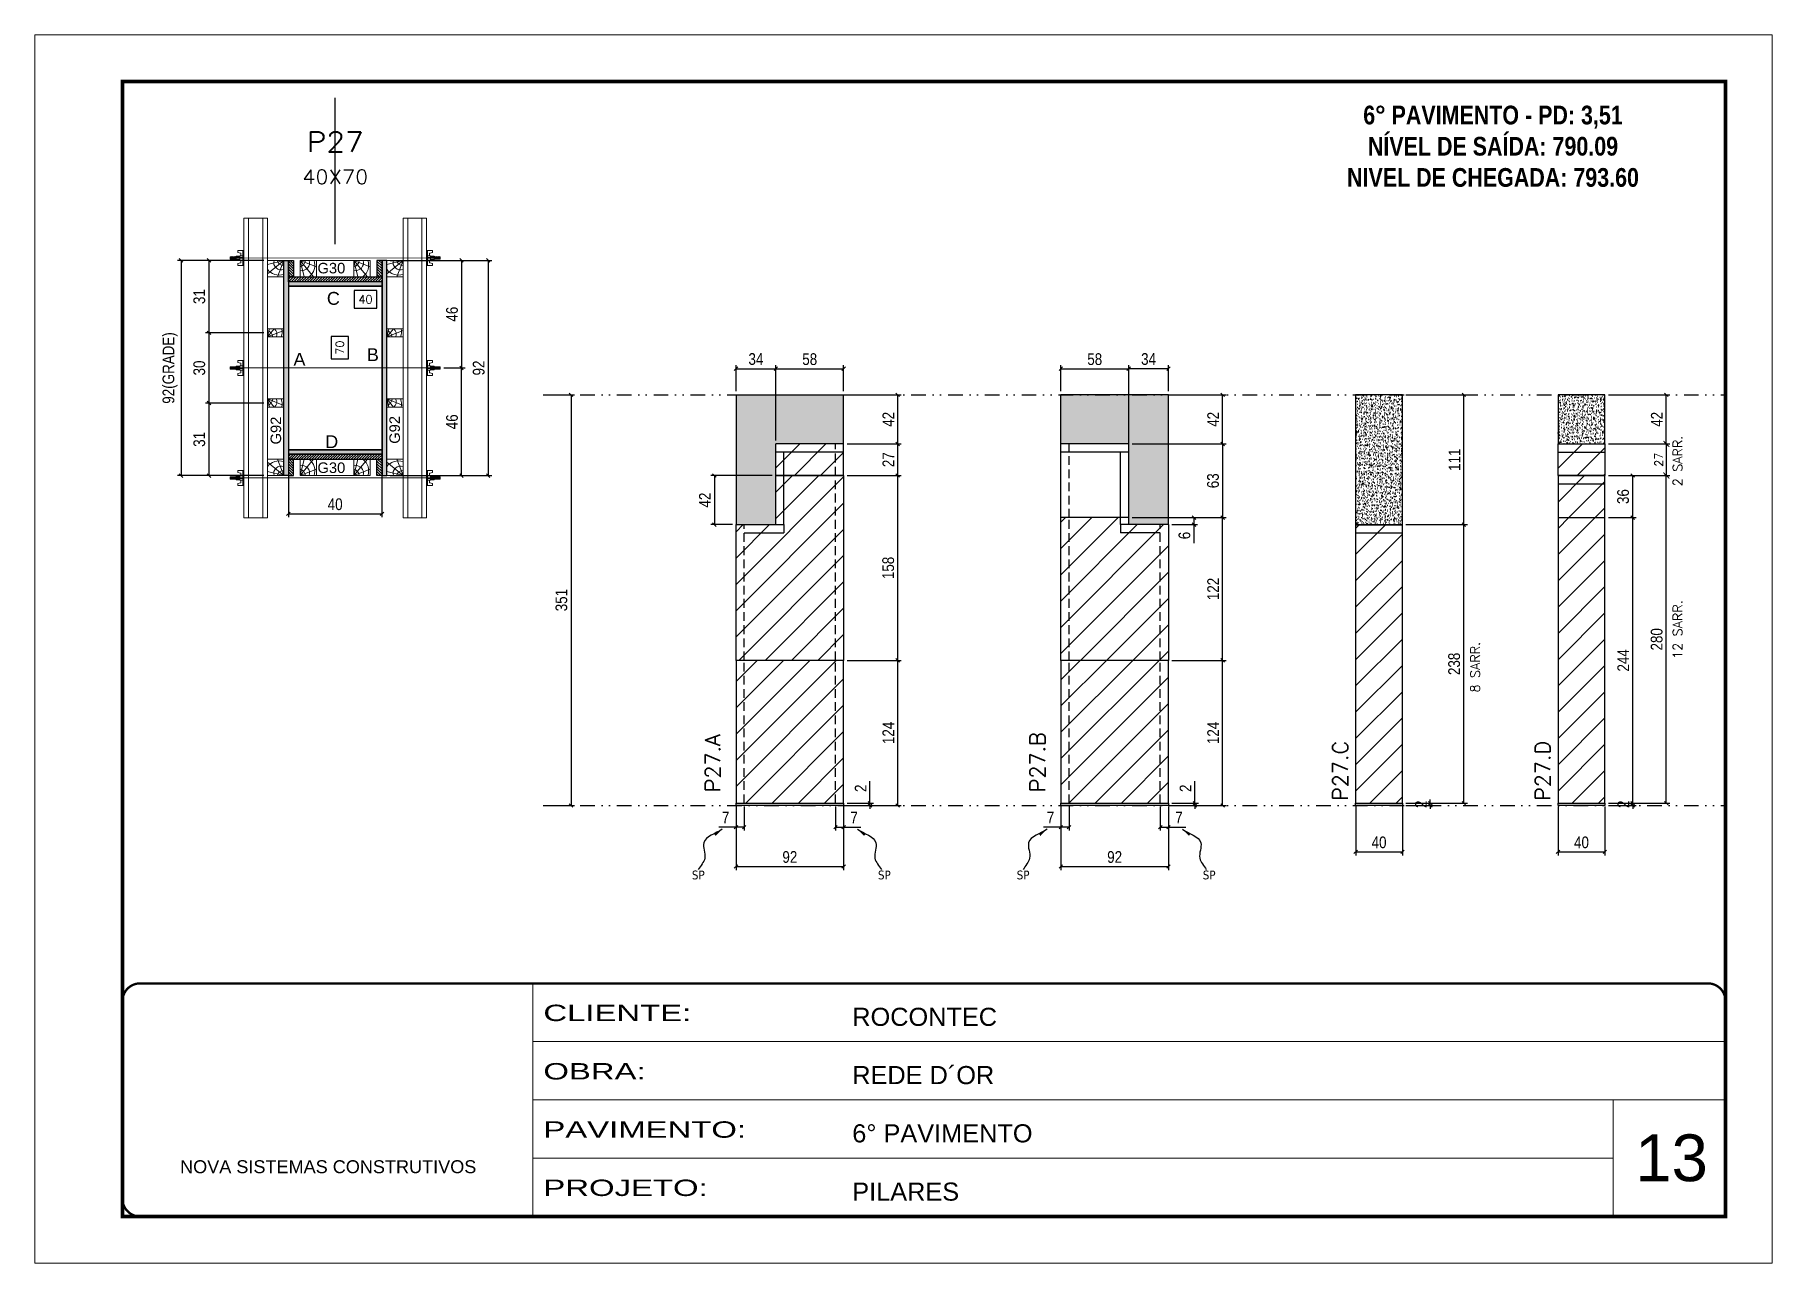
# Model space of a CAD drawing. Extents: x 28748 to 35002, y 14885 to 43501.
# Drawn here: x 28748 to 30233, y 39005 to 40055 of the extents above; entities that cross this region are included whole.
import ezdxf
from ezdxf.enums import TextEntityAlignment as Align

# ---------------------------------------------------------------- set-up
doc = ezdxf.new("R2010")
doc.units = 0
for name, pattern in [('CONTINUO', [0]), ('DASHED', [0.75, 0.5, -0.25]), ('DIVIDE2', [0.625, 0.25, -0.125, 0, -0.125, 0, -0.125]), ('HIDDEN', [0.375, 0.25, -0.125])]:
    doc.linetypes.add(name, pattern=pattern)
for name, color, linetype, lineweight in [('CARIMBO', 255, 'Continuous', 9), ('Folhas', 255, 'Continuous', 9), ('Hachura', 251, 'Continuous', 9), ('Madeira', 126, 'Continuous', 18), ('Perfil Metálico', 224, 'Continuous', 18), ('SARRAFO DE PRESSAO', 251, 'DASHED', 9), ('Texto Seção', 7, 'Continuous', 15)]:
    doc.layers.add(name, color=color, linetype=linetype, lineweight=lineweight)
for name, color, linetype in [('CHAPA', 1, 'Continuous'), ('COTA', 241, 'Continuous'), ('MEIO_PONT', 93, 'Continuous'), ('NOMENCLATURA', 7, 'Continuous'), ('Nível', 160, 'Continuous'), ('Painéis', 200, 'Continuous'), ('SARR_2.2x7', 40, 'Continuous'), ('SARRAFO', 251, 'Continuous'), ('Sarrafo de Pressão', 42, 'HIDDEN'), ('texto', 7, 'Continuous'), ('Texto de Titulo', 7, 'Continuous'), ('Texto Qtd Sarr', 242, 'Continuous'), ('TEXTO_GERAL', 7, 'Continuous')]:
    doc.layers.add(name, color=color, linetype=linetype)
doc.styles.add('ARIAL', font='arial.ttf')
doc.styles.add('COTA TECNICA', font='techl___.ttf', dxfattribs={"height": 10})
doc.styles.add('COTA TECNICA 2X', font='techl___.ttf', dxfattribs={"height": 10})
doc.styles.add('COTA TECNICA-50', font='techl___.ttf', dxfattribs={"height": 10})
doc.styles.add('REGUA-120', font='ROMANS.shx', dxfattribs={"height": 15})
doc.styles.add('ROMANC', font='techb___.ttf', dxfattribs={"height": 2.5})
doc.styles.add('ROMANS', font='romans.shx')
doc.styles.add('SANSSERIF', font='sas_____.pfb')
doc.styles.get("Standard").update_dxf_attribs({"font": 'arial.ttf'})
doc.styles.add('Tecnologia', font='')
doc.styles.get('Tecnologia').set_extended_font_data('Forgotten Futurist')
doc.dimstyles.new('COTA PAINEL-50', dxfattribs={"dimtxt": 10, "dimasz": 3, "dimexe": 3, "dimexo": 3, "dimgap": 3, "dimtad": 1, "dimdec": 1, "dimzin": 12, "dimdsep": 46, "dimtxsty": 'COTA TECNICA-50', "dimblk1": 'OBLIQUE', "dimblk2": 'OBLIQUE', "dimsah": 1, "dimcen": 0.9, "dimclrd": 4, "dimclre": 4, "dimclrt": 240, "dimadec": 1, "dimazin": 3, "dimtfac": 1, "dimtdec": 1, "dimtmove": 0, "dimatfit": 3, "dimfxl": 1, "dimtolj": 1, "dimtzin": 12, "dimarcsym": 0})
doc.dimstyles.new('Cota Paínel', dxfattribs={"dimtxt": 7, "dimasz": 5, "dimexe": 3, "dimexo": 3, "dimgap": 3, "dimtad": 1, "dimdec": 1, "dimzin": 12, "dimdsep": 46, "dimtxsty": 'ROMANS', "dimblk": 'ARCHTICK', "dimcen": 0, "dimclrd": 4, "dimclre": 4, "dimclrt": 1, "dimadec": 1, "dimazin": 3, "dimtfac": 1, "dimtdec": 1, "dimtmove": 0, "dimatfit": 3, "dimldrblk": 'OBLIQUE', "dimfxl": 1, "dimtolj": 1, "dimtzin": 12, "dimarcsym": 0})
doc.dimstyles.new('PAINEL', dxfattribs={"dimtxt": 10, "dimasz": 3, "dimexe": 3, "dimexo": 3, "dimgap": 3, "dimtad": 1, "dimdec": 1, "dimzin": 12, "dimdsep": 46, "dimtxsty": 'COTA TECNICA', "dimblk1": 'OBLIQUE', "dimblk2": 'OBLIQUE', "dimsah": 1, "dimcen": 0.9, "dimclrd": 4, "dimclre": 4, "dimclrt": 240, "dimadec": 1, "dimazin": 3, "dimtfac": 1, "dimtdec": 1, "dimtmove": 0, "dimatfit": 3, "dimfxl": 1, "dimtolj": 1, "dimtzin": 12, "dimarcsym": 0})
doc.dimstyles.new('SECAO PILAR', dxfattribs={"dimtxt": 10, "dimasz": 3, "dimexe": 3, "dimexo": 3, "dimgap": 3, "dimtad": 1, "dimdec": 1, "dimlfac": 0.5, "dimzin": 12, "dimdsep": 46, "dimtxsty": 'COTA TECNICA 2X', "dimblk1": 'OBLIQUE', "dimblk2": 'OBLIQUE', "dimsah": 1, "dimcen": 0.9, "dimclrd": 256, "dimclre": 256, "dimclrt": 256, "dimadec": 1, "dimazin": 3, "dimtfac": 1, "dimtdec": 1, "dimtmove": 0, "dimatfit": 3, "dimfxl": 1, "dimtolj": 1, "dimtzin": 12, "dimarcsym": 0})
doc.dimstyles.new('SECÇÃO 2', dxfattribs={"dimtxt": 7, "dimasz": 6, "dimexe": 0.18, "dimexo": 2, "dimgap": -4, "dimtad": 3, "dimdec": 1, "dimlfac": 0.5, "dimzin": 12, "dimdsep": 46, "dimtxsty": 'ROMANS', "dimblk": 'ARCHTICK', "dimcen": 0.09, "dimse1": 1, "dimse2": 1, "dimsd1": 1, "dimsd2": 1, "dimclrd": 180, "dimclre": 5, "dimclrt": 1, "dimadec": 0, "dimazin": 3, "dimtfac": 1, "dimtdec": 1, "dimtofl": 0, "dimtmove": 0, "dimatfit": 3, "dimldrblk": 'ARCHTICK', "dimfxl": 1, "dimtolj": 1, "dimtzin": 0, "dimarcsym": 0})
doc.dimstyles.get("Standard").update_dxf_attribs({"dimtxt": 0.18, "dimasz": 0.18, "dimexe": 0.18, "dimexo": 0.0625, "dimgap": 0.09, "dimtad": 0, "dimtih": 1, "dimtoh": 1, "dimdec": 4, "dimzin": 0, "dimdsep": 46, "dimtxsty": 'Standard', "dimcen": 0.09, "dimadec": 0, "dimazin": 0, "dimtfac": 1, "dimtdec": 4, "dimtofl": 0, "dimtmove": 0, "dimatfit": 3, "dimfxl": 1, "dimtolj": 1, "dimtzin": 0, "dimarcsym": 0})
pattern_1 = [(45, (-100172.502, 8260.539), (-11.2253202, 11.2253202), [])]

msp = doc.modelspace()

# ---------------------------------------------------------------- texts
at = {"layer": 'CARIMBO', "style": 'ARIAL'}
msp.add_text('13', height=40, dxfattribs=at).set_placement((30116.2, 39075.16))
at = {"layer": 'NOMENCLATURA', "color": 2, "insert": (29994.67, 40021.08), "char_height": 16, "attachment_point": 2, "style": 'ROMANC'}
msp.add_mtext_dynamic_manual_height_columns('\\P6° PAVIMENTO - PD: 3,51\\PNÍVEL DE SAÍDA: 790.09\\PNIVEL DE CHEGADA: 793.60', width=300.2766, gutter_width=1, heights=[0], dxfattribs=at)
at = {"layer": 'texto', "color": 0, "char_height": 7.5, "attachment_point": 5}
for insert in [(29315.45, 39336.81), (29474.48, 39336.81), (29593.08, 39336.81), (29752.11, 39336.81)]:
    msp.add_mtext('{\\fTahoma|b0|i0|c0|p34;\\C4;SP}', dxfattribs=dict(at, insert=insert))
at = {"layer": 'Texto Seção', "linetype": 'Continuous', "style": 'ROMANS'}
for s, p in [('2 SARR.', (30156.45, 39669.12)), ('12 SARR.', (30156.45, 39521.58)), ('8 SARR.', (29983.45, 39492.85))]:
    msp.add_text(s, height=8, rotation=90, dxfattribs=at).set_placement(p)
at = {"layer": 'Texto Seção', "char_height": 13, "width": 285.3299, "attachment_point": 7, "rotation": 90, "style": 'REGUA-120'}
for s, insert in [('P27.A', (29334.23, 39407.55)), ('P27.B', (29611.86, 39407.55)), ('P27.C', (29870.63, 39400.23)), ('P27.D', (30043.63, 39400.23))]:
    msp.add_mtext(s, dxfattribs=dict(at, insert=insert))
at = {"layer": 'TEXTO_GERAL', "style": 'ARIAL'}
for s, p in [('C', (29003.55, 39829.7)), ('B', (29037.31, 39781.56)), ('A', (28974.59, 39777.64)), ('D', (29002.14, 39707.2))]:
    msp.add_text(s, height=11, dxfattribs=at).set_placement(p, align=Align.MIDDLE_CENTER)
at = {"layer": 'TEXTO_GERAL', "color": 0, "linetype": 'Continuous', "style": 'SANSSERIF'}
for p in [(28954.41, 39704.86), (29055.97, 39705.41)]:
    msp.add_text('G92', height=9, rotation=90, dxfattribs=at).set_placement(p, align=Align.MIDDLE_LEFT)
at = {"layer": 'TEXTO_GERAL', "color": 0, "linetype": 'Continuous', "char_height": 9, "width": 285.3299, "style": 'SANSSERIF'}
for insert, attachment_point in [((28989.99, 39860.05), 1), ((28989.99, 39680.34), 7)]:
    msp.add_mtext('G30', dxfattribs=dict(at, insert=insert, attachment_point=attachment_point))

# ---------------------------------------------------------------- blocks, each defined once
blk = doc.blocks.new('9999999999')
at = {"color": 30, "linetype": 'CONTINUO'}
for p, q in [((98564.6, 34230.2), (98564.6, 34429.4)), ((98564.6, 34379.6), (99584, 34379.6)), ((98564.6, 34329.8), (99488, 34329.8)), ((99584, 34329.8), (99488, 34329.8)), ((99488, 34329.8), (99488, 34230.2)), ((98564.6, 34280), (99488, 34280))]:
    blk.add_line(p, q, dxfattribs=at)
at = {"color": 30, "linetype": 'CONTINUO', "const_width": 2}
blk.add_lwpolyline([(99584, 34230.2), (99584, 34414.4, 0.414214), (99569, 34429.4), (98229, 34429.4, 0.414214), (98214, 34414.4), (98214, 34245.2, 0.414214), (98229, 34230.2), (99584, 34230.2)], format="xyb", dxfattribs=at)
at = {"layer": 'Folhas'}
blk.add_lwpolyline([(98139, 34190.2), (99624, 34190.2), (99624, 35240.2), (98139, 35240.2)], close=True, dxfattribs=at)
at = {"layer": 'Folhas', "color": 30, "const_width": 3}
blk.add_lwpolyline([(98214, 34230.2), (99584, 34230.2), (99584, 35200.2), (98214, 35200.2)], close=True, dxfattribs=at)
at = {"color": 7, "linetype": 'Continuous', "ltscale": 5, "style": 'ARIAL'}
for s, height, p in [('ROCONTEC', 15.48, (98837.7, 34393.1)), ('REDE D´OR', 15.48, (98837.7, 34343.3)), ('6° PAVIMENTO', 15.483, (98837.7, 34293.5)), ('NOVA SISTEMAS CONSTRUTIVOS', 11.059, (98263.2, 34267.2)), ('PILARES', 15.48, (98837.7, 34243.7))]:
    blk.add_text(s, height=height, dxfattribs=at).set_placement(p)
at = {"layer": 'Folhas', "color": 7, "style": 'Tecnologia', "width": 1.5}
for s, p in [('CLIENTE:', (98573.7, 34397.2)), ('OBRA:', (98573.7, 34347.3)), ('PAVIMENTO:', (98573.7, 34297.5)), ('PROJETO:', (98573.7, 34247.7))]:
    blk.add_text(s, height=14, dxfattribs=at).set_placement(p)
blk = doc.blocks.new('titulo1')
at = {"layer": 'Defpoints', "color": 252, "linetype": 'HIDDEN', "ltscale": 2}
blk.add_line((0, 0), (0, 125), dxfattribs=at)
at = {"layer": 'Defpoints', "style": 'ROMANS', "oblique": 15}
blk.add_attdef('FOLHA', text='', height=10, dxfattribs=at).set_placement((0, 15.6), align=Align.MIDDLE_CENTER)
at = {"layer": 'Texto Qtd Sarr', "color": 3, "style": 'ROMANS', "oblique": 15}
for tag, height, p in [('TITULO', 17, (0, 71.4)), ('SEÇÃO', 12, (0, 41.5))]:
    blk.add_attdef(tag, text='', height=height, dxfattribs=at).set_placement(p, align=Align.MIDDLE_CENTER)
blk = doc.blocks.new('_Oblique')
at = {"color": 0, "linetype": 'ByBlock', "lineweight": -2}
blk.add_line((-0.5, -0.5), (0.5, 0.5), dxfattribs=at)
blk = doc.blocks.new('*D1455')
at = {"layer": 'COTA', "color": 4, "linetype": 'ByBlock', "lineweight": -2, "transparency": 16777216}
for p, q in [((29186, 39747.3), (29209.7, 39747.3)), ((29206.7, 39747.3), (29206.7, 39396.3)), ((29186, 39396.3), (29209.7, 39396.3))]:
    blk.add_line(p, q, dxfattribs=at)
at = {"layer": 'Defpoints', "color": 0, "linetype": 'ByBlock', "transparency": 16777216}
for p in [(29183, 39747.3), (29183, 39396.3), (29206.7, 39396.3)]:
    blk.add_point(p, dxfattribs=at)
at = {"layer": 'COTA', "color": 4, "linetype": 'ByBlock', "lineweight": -2, "transparency": 16777216, "xscale": 3, "yscale": 3, "zscale": 3}
for p, rotation in [((29206.7, 39747.3), 90), ((29206.7, 39396.3), 270)]:
    blk.add_blockref('_Oblique', p, dxfattribs=dict(at, rotation=rotation))
at = {"layer": 'COTA', "color": 240, "linetype": 'ByBlock', "transparency": 16777216, "insert": (29198.5, 39571.8), "char_height": 10, "attachment_point": 5, "rotation": 90, "style": 'COTA TECNICA'}
blk.add_mtext('\\A1;351', dxfattribs=at)
blk = doc.blocks.new('*D167')
at = {"layer": 'COTA', "color": 4, "lineweight": -2, "transparency": 16777216}
for p, q in [((29347.7, 39395.3), (29347.7, 39341.1)), ((29439.7, 39395.3), (29439.7, 39341.1)), ((29347.7, 39344.1), (29439.7, 39344.1))]:
    blk.add_line(p, q, dxfattribs=at)
at = {"layer": 'Defpoints', "color": 0, "transparency": 16777216}
for p in [(29347.7, 39398.3), (29439.7, 39398.3), (29439.7, 39344.1)]:
    blk.add_point(p, dxfattribs=at)
at = {"layer": 'COTA', "color": 4, "lineweight": -2, "transparency": 16777216, "xscale": 3, "yscale": 3, "zscale": 3, "rotation": 180}
blk.add_blockref('_Oblique', (29347.7, 39344.1), dxfattribs=at)
at = {"layer": 'COTA', "color": 4, "lineweight": -2, "transparency": 16777216, "xscale": 3, "yscale": 3, "zscale": 3}
blk.add_blockref('_Oblique', (29439.7, 39344.1), dxfattribs=at)
at = {"layer": 'COTA', "color": 240, "transparency": 16777216, "insert": (29393.7, 39352.2), "char_height": 10, "attachment_point": 5, "style": 'COTA TECNICA'}
blk.add_mtext('\\A1;92', dxfattribs=at)
blk = doc.blocks.new('*D168')
at = {"layer": 'COTA', "color": 4, "lineweight": -2, "transparency": 16777216}
for p, q in [((29442.7, 39520.3), (29488.9, 39520.3)), ((29485.9, 39396.3), (29485.9, 39520.3)), ((29442.7, 39396.3), (29488.9, 39396.3))]:
    blk.add_line(p, q, dxfattribs=at)
at = {"layer": 'Defpoints', "color": 0, "transparency": 16777216}
for p in [(29439.7, 39520.3), (29485.9, 39520.3), (29439.7, 39396.3)]:
    blk.add_point(p, dxfattribs=at)
at = {"layer": 'COTA', "color": 4, "lineweight": -2, "transparency": 16777216, "xscale": 3, "yscale": 3, "zscale": 3}
for p, rotation in [((29485.9, 39520.3), 90), ((29485.9, 39396.3), 270)]:
    blk.add_blockref('_Oblique', p, dxfattribs=dict(at, rotation=rotation))
at = {"layer": 'COTA', "color": 240, "transparency": 16777216, "insert": (29477.9, 39458.3), "char_height": 10, "attachment_point": 5, "rotation": 90, "style": 'COTA TECNICA-50'}
blk.add_mtext('\\A1;124', dxfattribs=at)
blk = doc.blocks.new('*D169')
at = {"layer": 'COTA', "color": 4, "lineweight": -2, "transparency": 16777216}
for p, q in [((29462.2, 39398.3), (29462.2, 39417.1)), ((29442.7, 39398.3), (29465.2, 39398.3)), ((29462.2, 39396.3), (29462.2, 39398.3)), ((29442.7, 39396.3), (29465.2, 39396.3)), ((29462.2, 39396.3), (29462.2, 39393.3))]:
    blk.add_line(p, q, dxfattribs=at)
at = {"layer": 'Defpoints', "color": 0, "transparency": 16777216}
for p in [(29439.7, 39398.3), (29439.7, 39396.3), (29462.2, 39396.3)]:
    blk.add_point(p, dxfattribs=at)
at = {"layer": 'COTA', "color": 4, "lineweight": -2, "transparency": 16777216, "xscale": 3, "yscale": 3, "zscale": 3}
for p, rotation in [((29462.2, 39398.3), 270), ((29462.2, 39396.3), 90)]:
    blk.add_blockref('_Oblique', p, dxfattribs=dict(at, rotation=rotation))
at = {"layer": 'COTA', "color": 240, "transparency": 16777216, "insert": (29454.2, 39411), "char_height": 10, "attachment_point": 5, "rotation": 90, "style": 'COTA TECNICA-50'}
blk.add_mtext('\\A1;2', dxfattribs=at)
blk = doc.blocks.new('*D170')
at = {"layer": 'COTA', "color": 4, "lineweight": -2, "transparency": 16777216}
for p, q in [((29347.7, 39393.3), (29347.7, 39374.8)), ((29354.7, 39395.3), (29354.7, 39374.8)), ((29347.7, 39377.8), (29333, 39377.8)), ((29354.7, 39377.8), (29347.7, 39377.8))]:
    blk.add_line(p, q, dxfattribs=at)
at = {"layer": 'Defpoints', "color": 0, "transparency": 16777216}
for p in [(29354.7, 39398.3), (29347.7, 39396.3), (29347.7, 39377.8)]:
    blk.add_point(p, dxfattribs=at)
at = {"layer": 'COTA', "color": 4, "lineweight": -2, "transparency": 16777216, "xscale": 3, "yscale": 3, "zscale": 3, "rotation": 180}
blk.add_blockref('_Oblique', (29347.7, 39377.8), dxfattribs=at)
at = {"layer": 'COTA', "color": 4, "lineweight": -2, "transparency": 16777216, "xscale": 3, "yscale": 3, "zscale": 3}
blk.add_blockref('_Oblique', (29354.7, 39377.8), dxfattribs=at)
at = {"layer": 'COTA', "color": 240, "transparency": 16777216, "insert": (29338.8, 39385.9), "char_height": 10, "attachment_point": 5, "style": 'COTA TECNICA-50'}
blk.add_mtext('\\A1;7', dxfattribs=at)
blk = doc.blocks.new('*D171')
at = {"layer": 'COTA', "color": 4, "lineweight": -2, "transparency": 16777216}
for p, q in [((29432.7, 39395.3), (29432.7, 39374.8)), ((29439.7, 39393.3), (29439.7, 39374.8)), ((29432.7, 39377.8), (29439.7, 39377.8)), ((29439.7, 39377.8), (29454.4, 39377.8))]:
    blk.add_line(p, q, dxfattribs=at)
at = {"layer": 'Defpoints', "color": 0, "transparency": 16777216}
for p in [(29432.7, 39398.3), (29439.7, 39396.3), (29439.7, 39377.8)]:
    blk.add_point(p, dxfattribs=at)
at = {"layer": 'COTA', "color": 4, "lineweight": -2, "transparency": 16777216, "xscale": 3, "yscale": 3, "zscale": 3, "rotation": 180}
blk.add_blockref('_Oblique', (29432.7, 39377.8), dxfattribs=at)
at = {"layer": 'COTA', "color": 4, "lineweight": -2, "transparency": 16777216, "xscale": 3, "yscale": 3, "zscale": 3}
blk.add_blockref('_Oblique', (29439.7, 39377.8), dxfattribs=at)
at = {"layer": 'COTA', "color": 240, "transparency": 16777216, "insert": (29448.6, 39385.9), "char_height": 10, "attachment_point": 5, "style": 'COTA TECNICA-50'}
blk.add_mtext('\\A1;7', dxfattribs=at)
blk = doc.blocks.new('*D172')
at = {"layer": 'COTA', "color": 4, "lineweight": -2, "transparency": 16777216}
for p, q in [((29920.3, 39636.3), (29972.8, 39636.3)), ((29969.8, 39398.3), (29969.8, 39636.3)), ((29920.3, 39398.3), (29972.8, 39398.3))]:
    blk.add_line(p, q, dxfattribs=at)
at = {"layer": 'Defpoints', "color": 0, "transparency": 16777216}
for p in [(29917.3, 39636.3), (29969.8, 39636.3), (29917.3, 39398.3)]:
    blk.add_point(p, dxfattribs=at)
at = {"layer": 'COTA', "color": 4, "lineweight": -2, "transparency": 16777216, "xscale": 3, "yscale": 3, "zscale": 3}
for p, rotation in [((29969.8, 39636.3), 90), ((29969.8, 39398.3), 270)]:
    blk.add_blockref('_Oblique', p, dxfattribs=dict(at, rotation=rotation))
at = {"layer": 'COTA', "color": 240, "transparency": 16777216, "insert": (29961.5, 39517.3), "char_height": 10, "attachment_point": 5, "rotation": 90, "style": 'COTA TECNICA'}
blk.add_mtext('\\A1;238', dxfattribs=at)
blk = doc.blocks.new('*D173')
at = {"layer": 'COTA', "color": 4, "lineweight": -2, "transparency": 16777216}
for p, q in [((29920.3, 39747.3), (29972.8, 39747.3)), ((29969.8, 39636.3), (29969.8, 39747.3)), ((29920.3, 39636.3), (29972.8, 39636.3))]:
    blk.add_line(p, q, dxfattribs=at)
at = {"layer": 'Defpoints', "color": 0, "transparency": 16777216}
for p in [(29917.3, 39747.3), (29969.8, 39747.3), (29917.3, 39636.3)]:
    blk.add_point(p, dxfattribs=at)
at = {"layer": 'COTA', "color": 4, "lineweight": -2, "transparency": 16777216, "xscale": 3, "yscale": 3, "zscale": 3}
for p, rotation in [((29969.8, 39747.3), 90), ((29969.8, 39636.3), 270)]:
    blk.add_blockref('_Oblique', p, dxfattribs=dict(at, rotation=rotation))
at = {"layer": 'COTA', "color": 240, "transparency": 16777216, "insert": (29961.7, 39691.8), "char_height": 10, "attachment_point": 5, "rotation": 90, "style": 'COTA TECNICA'}
blk.add_mtext('\\A1;111', dxfattribs=at)
blk = doc.blocks.new('*D174')
at = {"layer": 'COTA', "color": 4, "lineweight": -2, "transparency": 16777216}
for p, q in [((29877.3, 39395.3), (29877.3, 39353.6)), ((29917.3, 39395.3), (29917.3, 39353.6)), ((29877.3, 39356.6), (29917.3, 39356.6))]:
    blk.add_line(p, q, dxfattribs=at)
at = {"layer": 'Defpoints', "color": 0, "transparency": 16777216}
for p in [(29877.3, 39398.3), (29917.3, 39398.3), (29917.3, 39356.6)]:
    blk.add_point(p, dxfattribs=at)
at = {"layer": 'COTA', "color": 4, "lineweight": -2, "transparency": 16777216, "xscale": 3, "yscale": 3, "zscale": 3, "rotation": 180}
blk.add_blockref('_Oblique', (29877.3, 39356.6), dxfattribs=at)
at = {"layer": 'COTA', "color": 4, "lineweight": -2, "transparency": 16777216, "xscale": 3, "yscale": 3, "zscale": 3}
blk.add_blockref('_Oblique', (29917.3, 39356.6), dxfattribs=at)
at = {"layer": 'COTA', "color": 240, "transparency": 16777216, "insert": (29897.3, 39364.7), "char_height": 10, "attachment_point": 5, "style": 'COTA TECNICA'}
blk.add_mtext('\\A1;40', dxfattribs=at)
blk = doc.blocks.new('*D175')
at = {"layer": 'COTA', "color": 4, "lineweight": -2, "transparency": 16777216}
for p, q in [((29920.3, 39398.3), (29944.1, 39398.3)), ((29941.1, 39398.3), (29941.1, 39401.3)), ((29941.1, 39396.3), (29941.1, 39398.3)), ((29920.3, 39396.3), (29944.1, 39396.3)), ((29941.1, 39396.3), (29941.1, 39393.3))]:
    blk.add_line(p, q, dxfattribs=at)
at = {"layer": 'Defpoints', "color": 0, "transparency": 16777216}
for p in [(29917.3, 39398.3), (29941.1, 39398.3), (29917.3, 39396.3)]:
    blk.add_point(p, dxfattribs=at)
at = {"layer": 'COTA', "color": 4, "lineweight": -2, "transparency": 16777216, "xscale": 3, "yscale": 3, "zscale": 3}
for p, rotation in [((29941.1, 39398.3), 270), ((29941.1, 39396.3), 90)]:
    blk.add_blockref('_Oblique', p, dxfattribs=dict(at, rotation=rotation))
at = {"layer": 'COTA', "color": 240, "transparency": 16777216, "insert": (29933.1, 39397.3), "char_height": 10, "attachment_point": 5, "rotation": 90, "style": 'COTA TECNICA-50'}
blk.add_mtext('\\A1;2', dxfattribs=at)
blk = doc.blocks.new('*D351')
at = {"layer": 'COTA', "color": 180, "lineweight": -2, "transparency": 16777216}
for p, q in [((29016.6, 39797.2), (29001.6, 39797.2)), ((29001.6, 39797.2), (29001.6, 39777.9)), ((29016.6, 39777.9), (29016.6, 39797.2)), ((29001.6, 39777.9), (29016.6, 39777.9))]:
    blk.add_line(p, q, dxfattribs=at)
at = {"layer": 'Defpoints', "color": 0, "transparency": 16777216}
for p in [(28965.1, 39840.2), (28965.1, 39700.2), (29020.6, 39700.2)]:
    blk.add_point(p, dxfattribs=at)
at = {"layer": 'COTA', "color": 1, "transparency": 16777216, "insert": (29009.1, 39787.6), "char_height": 7, "attachment_point": 5, "rotation": 90, "style": 'ROMANS'}
blk.add_mtext('\\A1;70', dxfattribs=at)
blk = doc.blocks.new('_ArchTick')
at = {"color": 0, "linetype": 'ByBlock', "const_width": 0.15}
blk.add_lwpolyline([(-0.5, -0.5), (0.5, 0.5)], dxfattribs=at)
blk = doc.blocks.new('*D352')
at = {"layer": 'COTA', "lineweight": -2, "transparency": 16777216}
for p, q in [((29052.1, 39862.2), (29138.9, 39862.2)), ((29135.9, 39862.2), (29135.9, 39678.2)), ((29052.1, 39678.2), (29138.9, 39678.2))]:
    blk.add_line(p, q, dxfattribs=at)
at = {"layer": 'Defpoints', "color": 0, "transparency": 16777216}
for p in [(29049.1, 39862.2), (29049.1, 39678.2), (29135.9, 39678.2)]:
    blk.add_point(p, dxfattribs=at)
at = {"layer": 'COTA', "lineweight": -2, "transparency": 16777216, "xscale": 3, "yscale": 3, "zscale": 3}
for p, rotation in [((29135.9, 39862.2), 90), ((29135.9, 39678.2), 270)]:
    blk.add_blockref('_Oblique', p, dxfattribs=dict(at, rotation=rotation))
at = {"layer": 'COTA', "transparency": 16777216, "insert": (29127.8, 39770.2), "char_height": 10, "attachment_point": 5, "rotation": 90, "style": 'COTA TECNICA 2X'}
blk.add_mtext('\\A1;92', dxfattribs=at)
blk = doc.blocks.new('*D353')
at = {"layer": 'COTA', "lineweight": -2, "transparency": 16777216}
for p, q in [((29086.1, 39862.2), (29116.1, 39862.2)), ((29113.1, 39862.2), (29113.1, 39770.2)), ((29097.9, 39770.2), (29116.1, 39770.2))]:
    blk.add_line(p, q, dxfattribs=at)
at = {"layer": 'Defpoints', "color": 0, "transparency": 16777216}
for p in [(29083.1, 39862.2), (29094.9, 39770.2), (29113.1, 39770.2)]:
    blk.add_point(p, dxfattribs=at)
at = {"layer": 'COTA', "lineweight": -2, "transparency": 16777216, "xscale": 3, "yscale": 3, "zscale": 3}
for p, rotation in [((29113.1, 39862.2), 90), ((29113.1, 39770.2), 270)]:
    blk.add_blockref('_Oblique', p, dxfattribs=dict(at, rotation=rotation))
at = {"layer": 'COTA', "transparency": 16777216, "insert": (29105, 39816.2), "char_height": 10, "attachment_point": 5, "rotation": 90, "style": 'COTA TECNICA 2X'}
blk.add_mtext('\\A1;46', dxfattribs=at)
blk = doc.blocks.new('*D354')
at = {"layer": 'COTA', "lineweight": -2, "transparency": 16777216}
for p, q in [((29097.9, 39770.2), (29116.1, 39770.2)), ((29113.1, 39678.2), (29113.1, 39770.2)), ((29086.1, 39678.2), (29116.1, 39678.2))]:
    blk.add_line(p, q, dxfattribs=at)
at = {"layer": 'Defpoints', "color": 0, "transparency": 16777216}
for p in [(29094.9, 39770.2), (29113.1, 39770.2), (29083.1, 39678.2)]:
    blk.add_point(p, dxfattribs=at)
at = {"layer": 'COTA', "lineweight": -2, "transparency": 16777216, "xscale": 3, "yscale": 3, "zscale": 3}
for p, rotation in [((29113.1, 39770.2), 90), ((29113.1, 39678.2), 270)]:
    blk.add_blockref('_Oblique', p, dxfattribs=dict(at, rotation=rotation))
at = {"layer": 'COTA', "transparency": 16777216, "insert": (29105, 39724.2), "char_height": 10, "attachment_point": 5, "rotation": 90, "style": 'COTA TECNICA 2X'}
blk.add_mtext('\\A1;46', dxfattribs=at)
blk = doc.blocks.new('*D355')
at = {"layer": 'COTA', "color": 180, "lineweight": -2, "transparency": 16777216}
for p, q in [((29040.6, 39836.4), (29021.3, 39836.4)), ((29021.3, 39836.4), (29021.3, 39821.4)), ((29040.6, 39821.4), (29040.6, 39836.4)), ((29021.3, 39821.4), (29040.6, 39821.4))]:
    blk.add_line(p, q, dxfattribs=at)
at = {"layer": 'Defpoints', "color": 0, "transparency": 16777216}
for p in [(28965.1, 39840.2), (29045.1, 39840.2), (29045.1, 39817.4)]:
    blk.add_point(p, dxfattribs=at)
at = {"layer": 'COTA', "color": 1, "transparency": 16777216, "insert": (29031, 39828.9), "char_height": 7, "attachment_point": 5, "style": 'ROMANS'}
blk.add_mtext('\\A1;40', dxfattribs=at)
blk = doc.blocks.new('PONTALETE')
at = {"layer": 'Madeira'}
for q in [(2.71, 7), (7, 5.76), (7, 1.74)]:
    blk.add_line((0, 0), q, dxfattribs=at)
blk.add_lwpolyline([(0, 0), (7, 0), (7, 7), (0, 7)], close=True, dxfattribs=at)
for centre, radius, start, end in [((2.04, 0.06), 6.23, 37.28179, 109.09128), ((1.09, 0.9), 3.19, 343.60304, 109.98471), ((-0.21, -0.78), 3.09, 14.63219, 86.0383)]:
    blk.add_arc(centre, radius, start, end, dxfattribs=at)
blk = doc.blocks.new('*D356')
at = {"layer": 'COTA', "lineweight": -2, "transparency": 16777216}
for p, q in [((28944.1, 39862.2), (28870.4, 39862.2)), ((28873.4, 39862.2), (28873.4, 39678.2)), ((28944.1, 39678.2), (28870.4, 39678.2))]:
    blk.add_line(p, q, dxfattribs=at)
at = {"layer": 'Defpoints', "color": 0, "transparency": 16777216}
for p in [(28947.1, 39862.2), (28873.4, 39678.2), (28947.1, 39678.2)]:
    blk.add_point(p, dxfattribs=at)
at = {"layer": 'COTA', "lineweight": -2, "transparency": 16777216, "xscale": 3, "yscale": 3, "zscale": 3}
for p, rotation in [((28873.4, 39862.2), 90), ((28873.4, 39678.2), 270)]:
    blk.add_blockref('_Oblique', p, dxfattribs=dict(at, rotation=rotation))
at = {"layer": 'COTA', "transparency": 16777216, "insert": (28864.1, 39770.2), "char_height": 10, "attachment_point": 5, "rotation": 90, "style": 'COTA TECNICA 2X'}
blk.add_mtext('\\A1;92(GRADE)', dxfattribs=at)
blk = doc.blocks.new('MEIO PONTALETE')
at = {"layer": 'Madeira'}
for q in [(2.71, 7), (3.5, 2.88), (3.5, 0.87)]:
    blk.add_line((0, 0), q, dxfattribs=at)
blk.add_lwpolyline([(0, 0), (3.5, 0), (3.5, 7), (0, 7)], close=True, dxfattribs=at)
for centre, radius, start, end in [((2.04, 0.06), 6.23, 76.44987, 109.09128), ((1.09, 0.9), 3.19, 40.90626, 109.98471), ((-0.21, -0.78), 3.09, 14.63219, 86.0383)]:
    blk.add_arc(centre, radius, start, end, dxfattribs=at)
blk = doc.blocks.new('*D357')
at = {"layer": 'COTA', "lineweight": -2, "transparency": 16777216}
for p, q in [((28944.1, 39740.2), (28894.2, 39740.2)), ((28897.2, 39740.2), (28897.2, 39678.2)), ((28944.1, 39678.2), (28894.2, 39678.2))]:
    blk.add_line(p, q, dxfattribs=at)
at = {"layer": 'Defpoints', "color": 0, "transparency": 16777216}
for p in [(28947.1, 39740.2), (28897.2, 39678.2), (28947.1, 39678.2)]:
    blk.add_point(p, dxfattribs=at)
at = {"layer": 'COTA', "lineweight": -2, "transparency": 16777216, "xscale": 3, "yscale": 3, "zscale": 3}
for p, rotation in [((28897.2, 39740.2), 90), ((28897.2, 39678.2), 270)]:
    blk.add_blockref('_Oblique', p, dxfattribs=dict(at, rotation=rotation))
at = {"layer": 'COTA', "transparency": 16777216, "insert": (28889, 39709.2), "char_height": 10, "attachment_point": 5, "rotation": 90, "style": 'COTA TECNICA 2X'}
blk.add_mtext('\\A1;31', dxfattribs=at)
blk = doc.blocks.new('C')
at = {"layer": 'Hachura', "color": 0}
for p, q in [((0, 3.22), (0, -3.22)), ((0.45, 3.22), (0, 3.22)), ((0.46, 3.16), (0, 3.16)), ((0.46, 3.05), (0, 3.05)), ((0.46, 2.88), (0, 2.88)), ((0, 2.75), (0, -1.16)), ((0.46, 2.65), (0, 2.65)), ((0.46, 2.23), (0, 2.23)), ((0.46, 1.51), (0, 1.51)), ((0.39, 0.49), (0.17, 0.49)), ((0.45, -3.23), (0.45, 3.22)), ((0.45, 3.22), (2.58, 3.22)), ((1.74, 0.97), (0.45, 0.97)), ((1.45, 0.1), (0.45, 0.1)), ((1.35, 1.94), (1.35, 0.96)), ((2.58, 2.39), (1.47, 2.09)), ((1.74, -0.97), (1.74, 0.97)), ((1.74, 0.97), (1.74, 0.84)), ((1.74, 0.97), (1.74, 0.84)), ((1.74, 0.84), (3.35, 0.84)), ((3.35, 0.45), (1.74, 0.45)), ((2.58, 3.22), (2.58, 2.39)), ((3.32, 0.84), (3.32, -0.84)), ((3.35, 0.84), (3.35, -0.84)), ((3.68, 0.45), (3.35, 0.45)), ((3.84, -0.52), (3.35, 0.45)), ((3.35, 0.06), (3.67, -0.57)), ((3.68, 0.45), (4.16, -0.52)), ((3.72, 0.5), (4.25, -0.57)), ((4.37, -0.55), (3.83, 0.53)), ((4.15, 0.45), (3.93, 0.45)), ((4.42, -0.52), (3.93, 0.45)), ((4.15, 0.45), (4.26, 0.45)), ((4.26, 0.45), (4.74, -0.52)), ((4.3, 0.5), (4.83, -0.57)), ((4.95, -0.55), (4.41, 0.53)), ((4.51, 0.45), (4.84, 0.45)), ((5, -0.52), (4.51, 0.45)), ((4.84, 0.45), (5.32, -0.52)), ((4.88, 0.5), (5.41, -0.57)), ((5.53, -0.55), (4.99, 0.53)), ((5.58, -0.52), (5.09, 0.45)), ((5.42, 0.45), (5.09, 0.45)), ((5.58, -0.52), (5.09, 0.45)), ((5.42, 0.45), (5.74, -0.19)), ((5.46, 0.5), (5.74, -0.07)), ((5.74, 0.19), (5.57, 0.53)), ((5.74, 0.32), (5.68, 0.45)), ((5.68, 0.45), (5.74, 0.45)), ((5.74, 0.45), (5.9, 0.29)), ((5.74, 0.45), (5.74, -0.52)), ((5.9, -0.36), (5.9, 0.29)), ((0.45, 0), (0, 0)), ((0.46, -1.52), (0, -1.52)), ((0.46, -2.23), (0, -2.23)), ((0.46, -2.65), (0, -2.65)), ((0.46, -2.88), (0, -2.88)), ((0.46, -3.05), (0, -3.05)), ((0.46, -3.16), (0, -3.16)), ((0, -3.22), (2.57, -3.22)), ((0.08, -0.48), (0.29, -0.48)), ((0.29, -0.48), (0.4, -0.48)), ((0.45, 0), (0.45, -0.97)), ((0.45, -0.16), (1.45, -0.16)), ((0.45, -0.65), (0.45, -0.32)), ((0.45, -3.23), (0.45, -0.65)), ((0.45, -0.97), (1.74, -0.97)), ((1.35, -1.94), (1.35, -0.97)), ((2.58, -2.39), (1.47, -2.1)), ((3.35, -0.32), (1.74, -0.32)), ((3.35, -0.84), (1.74, -0.84)), ((2.58, -3.23), (2.58, -2.39)), ((3.35, -0.07), (3.58, -0.52)), ((3.35, -0.52), (3.58, -0.52)), ((3.84, -0.52), (4.16, -0.52)), ((4.42, -0.52), (4.74, -0.52)), ((4.63, -0.52), (4.74, -0.52)), ((5, -0.52), (5.32, -0.52)), ((5.58, -0.52), (5.74, -0.52)), ((5.74, -0.52), (5.9, -0.36)), ((5.74, -0.52), (5.74, -0.52))]:
    blk.add_line(p, q, dxfattribs=at)
for centre, radius, start, end in [((1.52, 1.94), 0.161, 104.74356, 180), ((1.44, -0.03), 0.129, 272.69497, 87.30503), ((3.81, 0.39), 0.143, 25.56881, 154.43119), ((4.39, 0.39), 0.143, 25.56881, 154.43119), ((4.97, 0.39), 0.143, 25.56881, 154.43119), ((5.55, 0.39), 0.143, 25.56881, 154.43119), ((0.17, -0.37), 0.174, 221.74404, 317.85924), ((1.52, -1.94), 0.161, 180, 255.25644), ((3.71, -0.4), 0.174, 222.14076, 318.25596), ((4.29, -0.4), 0.174, 222.14076, 318.25596), ((4.87, -0.4), 0.174, 222.14076, 318.25596), ((5.45, -0.4), 0.174, 222.14076, 318.25596), ((5.61, -0.4), 0.174, 317.85924, 318.25596)]:
    blk.add_arc(centre, radius, start, end, dxfattribs=at)
blk = doc.blocks.new('*D358')
at = {"layer": 'COTA', "lineweight": -2, "transparency": 16777216}
for p, q in [((28944.1, 39862.2), (28894.2, 39862.2)), ((28897.2, 39862.2), (28897.2, 39800.2)), ((28944.1, 39800.2), (28894.2, 39800.2))]:
    blk.add_line(p, q, dxfattribs=at)
at = {"layer": 'Defpoints', "color": 0, "transparency": 16777216}
for p in [(28947.1, 39862.2), (28897.2, 39800.2), (28947.1, 39800.2)]:
    blk.add_point(p, dxfattribs=at)
at = {"layer": 'COTA', "lineweight": -2, "transparency": 16777216, "xscale": 3, "yscale": 3, "zscale": 3}
for p, rotation in [((28897.2, 39862.2), 90), ((28897.2, 39800.2), 270)]:
    blk.add_blockref('_Oblique', p, dxfattribs=dict(at, rotation=rotation))
at = {"layer": 'COTA', "transparency": 16777216, "insert": (28889, 39831.2), "char_height": 10, "attachment_point": 5, "rotation": 90, "style": 'COTA TECNICA 2X'}
blk.add_mtext('\\A1;31', dxfattribs=at)
blk = doc.blocks.new('*D359')
at = {"layer": 'COTA', "lineweight": -2, "transparency": 16777216}
for p, q in [((28944.1, 39800.2), (28894.2, 39800.2)), ((28897.2, 39800.2), (28897.2, 39740.2)), ((28944.1, 39740.2), (28894.2, 39740.2))]:
    blk.add_line(p, q, dxfattribs=at)
at = {"layer": 'Defpoints', "color": 0, "transparency": 16777216}
for p in [(28947.1, 39800.2), (28897.2, 39740.2), (28947.1, 39740.2)]:
    blk.add_point(p, dxfattribs=at)
at = {"layer": 'COTA', "lineweight": -2, "transparency": 16777216, "xscale": 3, "yscale": 3, "zscale": 3}
for p, rotation in [((28897.2, 39800.2), 90), ((28897.2, 39740.2), 270)]:
    blk.add_blockref('_Oblique', p, dxfattribs=dict(at, rotation=rotation))
at = {"layer": 'COTA', "transparency": 16777216, "insert": (28889, 39770.2), "char_height": 10, "attachment_point": 5, "rotation": 90, "style": 'COTA TECNICA 2X'}
blk.add_mtext('\\A1;30', dxfattribs=at)
blk = doc.blocks.new('*D1538')
at = {"layer": 'COTA', "lineweight": -2, "transparency": 16777216}
for p, q in [((28965.1, 39693.6), (28965.1, 39642.6)), ((29045.1, 39693.6), (29045.1, 39642.6)), ((28965.1, 39645.6), (29045.1, 39645.6))]:
    blk.add_line(p, q, dxfattribs=at)
at = {"layer": 'Defpoints', "color": 0, "transparency": 16777216}
for p in [(28965.1, 39696.6), (29045.1, 39696.6), (29045.1, 39645.6)]:
    blk.add_point(p, dxfattribs=at)
at = {"layer": 'COTA', "lineweight": -2, "transparency": 16777216, "xscale": 3, "yscale": 3, "zscale": 3, "rotation": 180}
blk.add_blockref('_Oblique', (28965.1, 39645.6), dxfattribs=at)
at = {"layer": 'COTA', "lineweight": -2, "transparency": 16777216, "xscale": 3, "yscale": 3, "zscale": 3}
blk.add_blockref('_Oblique', (29045.1, 39645.6), dxfattribs=at)
at = {"layer": 'COTA', "transparency": 16777216, "insert": (29005.1, 39653.7), "char_height": 10, "attachment_point": 5, "style": 'COTA TECNICA 2X'}
blk.add_mtext('\\A1;40', dxfattribs=at)
blk = doc.blocks.new('*D360')
at = {"layer": 'COTA', "color": 4, "linetype": 'ByBlock', "lineweight": -2, "transparency": 16777216}
for p, q in [((29442.7, 39678.3), (29488.9, 39678.3)), ((29485.9, 39520.3), (29485.9, 39678.3)), ((29442.7, 39520.3), (29488.9, 39520.3))]:
    blk.add_line(p, q, dxfattribs=at)
at = {"layer": 'Defpoints', "color": 0, "linetype": 'ByBlock', "transparency": 16777216}
for p in [(29439.7, 39678.3), (29485.9, 39678.3), (29439.7, 39520.3)]:
    blk.add_point(p, dxfattribs=at)
at = {"layer": 'COTA', "color": 4, "linetype": 'ByBlock', "lineweight": -2, "transparency": 16777216, "xscale": 3, "yscale": 3, "zscale": 3}
for p, rotation in [((29485.9, 39678.3), 90), ((29485.9, 39520.3), 270)]:
    blk.add_blockref('_Oblique', p, dxfattribs=dict(at, rotation=rotation))
at = {"layer": 'COTA', "color": 240, "linetype": 'ByBlock', "transparency": 16777216, "insert": (29477.8, 39599.3), "char_height": 10, "attachment_point": 5, "rotation": 90, "style": 'COTA TECNICA'}
blk.add_mtext('\\A1;158', dxfattribs=at)
blk = doc.blocks.new('*D361')
at = {"layer": 'COTA', "color": 4, "lineweight": -2, "transparency": 16777216}
for p, q in [((29625.3, 39395.3), (29625.3, 39341.1)), ((29717.3, 39395.3), (29717.3, 39341.1)), ((29625.3, 39344.1), (29717.3, 39344.1))]:
    blk.add_line(p, q, dxfattribs=at)
at = {"layer": 'Defpoints', "color": 0, "transparency": 16777216}
for p in [(29625.3, 39398.3), (29717.3, 39398.3), (29717.3, 39344.1)]:
    blk.add_point(p, dxfattribs=at)
at = {"layer": 'COTA', "color": 4, "lineweight": -2, "transparency": 16777216, "xscale": 3, "yscale": 3, "zscale": 3, "rotation": 180}
blk.add_blockref('_Oblique', (29625.3, 39344.1), dxfattribs=at)
at = {"layer": 'COTA', "color": 4, "lineweight": -2, "transparency": 16777216, "xscale": 3, "yscale": 3, "zscale": 3}
blk.add_blockref('_Oblique', (29717.3, 39344.1), dxfattribs=at)
at = {"layer": 'COTA', "color": 240, "transparency": 16777216, "insert": (29671.3, 39352.2), "char_height": 10, "attachment_point": 5, "style": 'COTA TECNICA'}
blk.add_mtext('\\A1;92', dxfattribs=at)
blk = doc.blocks.new('*D362')
at = {"layer": 'COTA', "color": 4, "lineweight": -2, "transparency": 16777216}
for p, q in [((29720.3, 39520.3), (29766.6, 39520.3)), ((29763.6, 39396.3), (29763.6, 39520.3)), ((29720.3, 39396.3), (29766.6, 39396.3))]:
    blk.add_line(p, q, dxfattribs=at)
at = {"layer": 'Defpoints', "color": 0, "transparency": 16777216}
for p in [(29717.3, 39520.3), (29763.6, 39520.3), (29717.3, 39396.3)]:
    blk.add_point(p, dxfattribs=at)
at = {"layer": 'COTA', "color": 4, "lineweight": -2, "transparency": 16777216, "xscale": 3, "yscale": 3, "zscale": 3}
for p, rotation in [((29763.6, 39520.3), 90), ((29763.6, 39396.3), 270)]:
    blk.add_blockref('_Oblique', p, dxfattribs=dict(at, rotation=rotation))
at = {"layer": 'COTA', "color": 240, "transparency": 16777216, "insert": (29755.5, 39458.3), "char_height": 10, "attachment_point": 5, "rotation": 90, "style": 'COTA TECNICA-50'}
blk.add_mtext('\\A1;124', dxfattribs=at)
blk = doc.blocks.new('*D363')
at = {"layer": 'COTA', "color": 4, "lineweight": -2, "transparency": 16777216}
for p, q in [((29739.9, 39398.3), (29739.9, 39417.1)), ((29720.3, 39398.3), (29742.9, 39398.3)), ((29739.9, 39396.3), (29739.9, 39398.3)), ((29720.3, 39396.3), (29742.9, 39396.3)), ((29739.9, 39396.3), (29739.9, 39393.3))]:
    blk.add_line(p, q, dxfattribs=at)
at = {"layer": 'Defpoints', "color": 0, "transparency": 16777216}
for p in [(29717.3, 39398.3), (29717.3, 39396.3), (29739.9, 39396.3)]:
    blk.add_point(p, dxfattribs=at)
at = {"layer": 'COTA', "color": 4, "lineweight": -2, "transparency": 16777216, "xscale": 3, "yscale": 3, "zscale": 3}
for p, rotation in [((29739.9, 39398.3), 270), ((29739.9, 39396.3), 90)]:
    blk.add_blockref('_Oblique', p, dxfattribs=dict(at, rotation=rotation))
at = {"layer": 'COTA', "color": 240, "transparency": 16777216, "insert": (29731.9, 39411), "char_height": 10, "attachment_point": 5, "rotation": 90, "style": 'COTA TECNICA-50'}
blk.add_mtext('\\A1;2', dxfattribs=at)
blk = doc.blocks.new('*D364')
at = {"layer": 'COTA', "color": 4, "lineweight": -2, "transparency": 16777216}
for p, q in [((29625.3, 39393.3), (29625.3, 39374.8)), ((29632.3, 39395.3), (29632.3, 39374.8)), ((29625.3, 39377.8), (29610.6, 39377.8)), ((29632.3, 39377.8), (29625.3, 39377.8))]:
    blk.add_line(p, q, dxfattribs=at)
at = {"layer": 'Defpoints', "color": 0, "transparency": 16777216}
for p in [(29632.3, 39398.3), (29625.3, 39396.3), (29625.3, 39377.8)]:
    blk.add_point(p, dxfattribs=at)
at = {"layer": 'COTA', "color": 4, "lineweight": -2, "transparency": 16777216, "xscale": 3, "yscale": 3, "zscale": 3, "rotation": 180}
blk.add_blockref('_Oblique', (29625.3, 39377.8), dxfattribs=at)
at = {"layer": 'COTA', "color": 4, "lineweight": -2, "transparency": 16777216, "xscale": 3, "yscale": 3, "zscale": 3}
blk.add_blockref('_Oblique', (29632.3, 39377.8), dxfattribs=at)
at = {"layer": 'COTA', "color": 240, "transparency": 16777216, "insert": (29616.5, 39385.9), "char_height": 10, "attachment_point": 5, "style": 'COTA TECNICA-50'}
blk.add_mtext('\\A1;7', dxfattribs=at)
blk = doc.blocks.new('*D365')
at = {"layer": 'COTA', "color": 4, "lineweight": -2, "transparency": 16777216}
for p, q in [((29710.3, 39395.3), (29710.3, 39374.8)), ((29717.3, 39393.3), (29717.3, 39374.8)), ((29710.3, 39377.8), (29717.3, 39377.8)), ((29717.3, 39377.8), (29732.1, 39377.8))]:
    blk.add_line(p, q, dxfattribs=at)
at = {"layer": 'Defpoints', "color": 0, "transparency": 16777216}
for p in [(29710.3, 39398.3), (29717.3, 39396.3), (29717.3, 39377.8)]:
    blk.add_point(p, dxfattribs=at)
at = {"layer": 'COTA', "color": 4, "lineweight": -2, "transparency": 16777216, "xscale": 3, "yscale": 3, "zscale": 3, "rotation": 180}
blk.add_blockref('_Oblique', (29710.3, 39377.8), dxfattribs=at)
at = {"layer": 'COTA', "color": 4, "lineweight": -2, "transparency": 16777216, "xscale": 3, "yscale": 3, "zscale": 3}
blk.add_blockref('_Oblique', (29717.3, 39377.8), dxfattribs=at)
at = {"layer": 'COTA', "color": 240, "transparency": 16777216, "insert": (29726.2, 39385.9), "char_height": 10, "attachment_point": 5, "style": 'COTA TECNICA-50'}
blk.add_mtext('\\A1;7', dxfattribs=at)
blk = doc.blocks.new('*D366')
at = {"layer": 'COTA', "color": 4, "linetype": 'ByBlock', "lineweight": -2, "transparency": 16777216}
for p, q in [((29686.3, 39642.3), (29766.6, 39642.3)), ((29763.6, 39520.3), (29763.6, 39642.3)), ((29720.3, 39520.3), (29766.6, 39520.3))]:
    blk.add_line(p, q, dxfattribs=at)
at = {"layer": 'Defpoints', "color": 0, "linetype": 'ByBlock', "transparency": 16777216}
for p in [(29683.3, 39642.3), (29763.6, 39642.3), (29717.3, 39520.3)]:
    blk.add_point(p, dxfattribs=at)
at = {"layer": 'COTA', "color": 4, "linetype": 'ByBlock', "lineweight": -2, "transparency": 16777216, "xscale": 3, "yscale": 3, "zscale": 3}
for p, rotation in [((29763.6, 39642.3), 90), ((29763.6, 39520.3), 270)]:
    blk.add_blockref('_Oblique', p, dxfattribs=dict(at, rotation=rotation))
at = {"layer": 'COTA', "color": 240, "linetype": 'ByBlock', "transparency": 16777216, "insert": (29755.5, 39581.3), "char_height": 10, "attachment_point": 5, "rotation": 90, "style": 'COTA TECNICA'}
blk.add_mtext('\\A1;122', dxfattribs=at)
blk = doc.blocks.new('*D2115')
at = {"layer": 'COTA', "color": 4, "lineweight": -2, "transparency": 16777216}
for p, q in [((29683.3, 39681.3), (29683.3, 39772.6)), ((29717.3, 39769.6), (29683.3, 39769.6)), ((29717.3, 39750.3), (29717.3, 39772.6))]:
    blk.add_line(p, q, dxfattribs=at)
at = {"layer": 'Defpoints', "color": 0, "transparency": 16777216}
for p in [(29683.3, 39769.6), (29717.3, 39747.3), (29683.3, 39678.3)]:
    blk.add_point(p, dxfattribs=at)
at = {"layer": 'COTA', "color": 4, "lineweight": -2, "transparency": 16777216, "xscale": 3, "yscale": 3, "zscale": 3, "rotation": 180}
blk.add_blockref('_Oblique', (29683.3, 39769.6), dxfattribs=at)
at = {"layer": 'COTA', "color": 4, "lineweight": -2, "transparency": 16777216, "xscale": 3, "yscale": 3, "zscale": 3}
blk.add_blockref('_Oblique', (29717.3, 39769.6), dxfattribs=at)
at = {"layer": 'COTA', "color": 240, "transparency": 16777216, "insert": (29700.3, 39777.8), "char_height": 10, "attachment_point": 5, "style": 'COTA TECNICA-50'}
blk.add_mtext('\\A1;34', dxfattribs=at)
blk = doc.blocks.new('*D1407')
at = {"layer": 'COTA', "color": 4, "lineweight": -2, "transparency": 16777216}
for p, q in [((30093.3, 39678.3), (30145.8, 39678.3)), ((30142.8, 39398.3), (30142.8, 39678.3)), ((30093.3, 39398.3), (30145.8, 39398.3))]:
    blk.add_line(p, q, dxfattribs=at)
at = {"layer": 'Defpoints', "color": 0, "transparency": 16777216}
for p in [(30090.3, 39678.3), (30142.8, 39678.3), (30090.3, 39398.3)]:
    blk.add_point(p, dxfattribs=at)
at = {"layer": 'COTA', "color": 4, "lineweight": -2, "transparency": 16777216, "xscale": 3, "yscale": 3, "zscale": 3}
for p, rotation in [((30142.8, 39678.3), 90), ((30142.8, 39398.3), 270)]:
    blk.add_blockref('_Oblique', p, dxfattribs=dict(at, rotation=rotation))
at = {"layer": 'COTA', "color": 240, "transparency": 16777216, "insert": (30134.6, 39538.3), "char_height": 10, "attachment_point": 5, "rotation": 90, "style": 'COTA TECNICA'}
blk.add_mtext('\\A1;280', dxfattribs=at)
blk = doc.blocks.new('*D1408')
at = {"layer": 'COTA', "color": 4, "lineweight": -2, "transparency": 16777216}
for p, q in [((30093.3, 39747.3), (30145.8, 39747.3)), ((30142.8, 39705.3), (30142.8, 39747.3)), ((30093.3, 39705.3), (30145.8, 39705.3))]:
    blk.add_line(p, q, dxfattribs=at)
at = {"layer": 'Defpoints', "color": 0, "transparency": 16777216}
for p in [(30090.3, 39747.3), (30142.8, 39747.3), (30090.3, 39705.3)]:
    blk.add_point(p, dxfattribs=at)
at = {"layer": 'COTA', "color": 4, "lineweight": -2, "transparency": 16777216, "xscale": 3, "yscale": 3, "zscale": 3}
for p, rotation in [((30142.8, 39747.3), 90), ((30142.8, 39705.3), 270)]:
    blk.add_blockref('_Oblique', p, dxfattribs=dict(at, rotation=rotation))
at = {"layer": 'COTA', "color": 240, "transparency": 16777216, "insert": (30134.7, 39726.3), "char_height": 10, "attachment_point": 5, "rotation": 90, "style": 'COTA TECNICA'}
blk.add_mtext('\\A1;42', dxfattribs=at)
blk = doc.blocks.new('*D1409')
at = {"layer": 'COTA', "color": 4, "lineweight": -2, "transparency": 16777216}
for p, q in [((30050.3, 39395.3), (30050.3, 39353.6)), ((30090.3, 39395.3), (30090.3, 39353.6)), ((30050.3, 39356.6), (30090.3, 39356.6))]:
    blk.add_line(p, q, dxfattribs=at)
at = {"layer": 'Defpoints', "color": 0, "transparency": 16777216}
for p in [(30050.3, 39398.3), (30090.3, 39398.3), (30090.3, 39356.6)]:
    blk.add_point(p, dxfattribs=at)
at = {"layer": 'COTA', "color": 4, "lineweight": -2, "transparency": 16777216, "xscale": 3, "yscale": 3, "zscale": 3, "rotation": 180}
blk.add_blockref('_Oblique', (30050.3, 39356.6), dxfattribs=at)
at = {"layer": 'COTA', "color": 4, "lineweight": -2, "transparency": 16777216, "xscale": 3, "yscale": 3, "zscale": 3}
blk.add_blockref('_Oblique', (30090.3, 39356.6), dxfattribs=at)
at = {"layer": 'COTA', "color": 240, "transparency": 16777216, "insert": (30070.3, 39364.7), "char_height": 10, "attachment_point": 5, "style": 'COTA TECNICA'}
blk.add_mtext('\\A1;40', dxfattribs=at)
blk = doc.blocks.new('*D1410')
at = {"layer": 'COTA', "color": 4, "lineweight": -2, "transparency": 16777216}
for p, q in [((30093.3, 39398.3), (30117.1, 39398.3)), ((30114.1, 39398.3), (30114.1, 39401.3)), ((30114.1, 39396.3), (30114.1, 39398.3)), ((30093.3, 39396.3), (30117.1, 39396.3)), ((30114.1, 39396.3), (30114.1, 39393.3))]:
    blk.add_line(p, q, dxfattribs=at)
at = {"layer": 'Defpoints', "color": 0, "transparency": 16777216}
for p in [(30090.3, 39398.3), (30114.1, 39398.3), (30090.3, 39396.3)]:
    blk.add_point(p, dxfattribs=at)
at = {"layer": 'COTA', "color": 4, "lineweight": -2, "transparency": 16777216, "xscale": 3, "yscale": 3, "zscale": 3}
for p, rotation in [((30114.1, 39398.3), 270), ((30114.1, 39396.3), 90)]:
    blk.add_blockref('_Oblique', p, dxfattribs=dict(at, rotation=rotation))
at = {"layer": 'COTA', "color": 240, "transparency": 16777216, "insert": (30106.1, 39397.3), "char_height": 10, "attachment_point": 5, "rotation": 90, "style": 'COTA TECNICA-50'}
blk.add_mtext('\\A1;2', dxfattribs=at)
blk = doc.blocks.new('*D2116')
at = {"layer": 'COTA', "color": 4, "linetype": 'ByBlock', "lineweight": -2, "transparency": 16777216}
for p, q in [((30093.3, 39642.3), (30117.1, 39642.3)), ((30114.1, 39398.3), (30114.1, 39642.3)), ((30093.3, 39398.3), (30117.1, 39398.3))]:
    blk.add_line(p, q, dxfattribs=at)
at = {"layer": 'Defpoints', "color": 0, "linetype": 'ByBlock', "transparency": 16777216}
for p in [(30090.3, 39642.3), (30114.1, 39642.3), (30090.3, 39398.3)]:
    blk.add_point(p, dxfattribs=at)
at = {"layer": 'COTA', "color": 4, "linetype": 'ByBlock', "lineweight": -2, "transparency": 16777216, "xscale": 3, "yscale": 3, "zscale": 3}
for p, rotation in [((30114.1, 39642.3), 90), ((30114.1, 39398.3), 270)]:
    blk.add_blockref('_Oblique', p, dxfattribs=dict(at, rotation=rotation))
at = {"layer": 'COTA', "color": 240, "linetype": 'ByBlock', "transparency": 16777216, "insert": (30106, 39520.3), "char_height": 10, "attachment_point": 5, "rotation": 90, "style": 'COTA TECNICA'}
blk.add_mtext('\\A1;244', dxfattribs=at)
blk = doc.blocks.new('*D2117')
at = {"layer": 'COTA', "color": 4, "linetype": 'ByBlock', "lineweight": -2, "transparency": 16777216}
for p, q in [((30093.3, 39678.3), (30117.1, 39678.3)), ((30114.1, 39642.3), (30114.1, 39678.3)), ((30093.3, 39642.3), (30117.1, 39642.3))]:
    blk.add_line(p, q, dxfattribs=at)
at = {"layer": 'Defpoints', "color": 0, "linetype": 'ByBlock', "transparency": 16777216}
for p in [(30090.3, 39678.3), (30114.1, 39678.3), (30090.3, 39642.3)]:
    blk.add_point(p, dxfattribs=at)
at = {"layer": 'COTA', "color": 4, "linetype": 'ByBlock', "lineweight": -2, "transparency": 16777216, "xscale": 3, "yscale": 3, "zscale": 3}
for p, rotation in [((30114.1, 39678.3), 90), ((30114.1, 39642.3), 270)]:
    blk.add_blockref('_Oblique', p, dxfattribs=dict(at, rotation=rotation))
at = {"layer": 'COTA', "color": 240, "linetype": 'ByBlock', "transparency": 16777216, "insert": (30105.9, 39660.3), "char_height": 10, "attachment_point": 5, "rotation": 90, "style": 'COTA TECNICA'}
blk.add_mtext('\\A1;36', dxfattribs=at)
blk = doc.blocks.new('*D2118')
at = {"layer": 'COTA', "color": 4, "lineweight": -2, "transparency": 16777216}
for p, q in [((30093.3, 39705.3), (30145.8, 39705.3)), ((30142.8, 39705.3), (30142.8, 39678.3)), ((30093.3, 39678.3), (30145.8, 39678.3))]:
    blk.add_line(p, q, dxfattribs=at)
at = {"layer": 'Defpoints', "color": 0, "transparency": 16777216}
for p in [(30090.3, 39705.3), (30090.3, 39678.3), (30142.8, 39678.3)]:
    blk.add_point(p, dxfattribs=at)
at = {"layer": 'COTA', "color": 4, "lineweight": -2, "transparency": 16777216, "xscale": 5, "yscale": 5, "zscale": 5}
for p, rotation in [((30142.8, 39705.3), 90), ((30142.8, 39678.3), 270)]:
    blk.add_blockref('_ArchTick', p, dxfattribs=dict(at, rotation=rotation))
at = {"layer": 'COTA', "color": 1, "transparency": 16777216, "insert": (30136.3, 39691.8), "char_height": 7, "attachment_point": 5, "rotation": 90, "style": 'ROMANS'}
blk.add_mtext('\\A1;27', dxfattribs=at)
blk = doc.blocks.new('*D2154')
at = {"layer": 'COTA', "color": 4, "lineweight": -2, "transparency": 16777216}
for p, q in [((29442.7, 39705.3), (29488.9, 39705.3)), ((29485.9, 39678.3), (29485.9, 39705.3)), ((29442.7, 39678.3), (29488.9, 39678.3))]:
    blk.add_line(p, q, dxfattribs=at)
at = {"layer": 'Defpoints', "color": 0, "transparency": 16777216}
for p in [(29439.7, 39705.3), (29485.9, 39705.3), (29439.7, 39678.3)]:
    blk.add_point(p, dxfattribs=at)
at = {"layer": 'COTA', "color": 4, "lineweight": -2, "transparency": 16777216, "xscale": 3, "yscale": 3, "zscale": 3}
for p, rotation in [((29485.9, 39705.3), 90), ((29485.9, 39678.3), 270)]:
    blk.add_blockref('_Oblique', p, dxfattribs=dict(at, rotation=rotation))
at = {"layer": 'COTA', "color": 240, "transparency": 16777216, "insert": (29477.9, 39691.8), "char_height": 10, "attachment_point": 5, "rotation": 90, "style": 'COTA TECNICA'}
blk.add_mtext('\\A1;27', dxfattribs=at)
blk = doc.blocks.new('*D2155')
at = {"layer": 'COTA', "color": 4, "lineweight": -2, "transparency": 16777216}
for p, q in [((29347.7, 39750.3), (29347.7, 39772.6)), ((29347.7, 39769.6), (29381.7, 39769.6)), ((29381.7, 39708.3), (29381.7, 39772.6))]:
    blk.add_line(p, q, dxfattribs=at)
at = {"layer": 'Defpoints', "color": 0, "transparency": 16777216}
for p in [(29381.7, 39769.6), (29347.7, 39747.3), (29381.7, 39705.3)]:
    blk.add_point(p, dxfattribs=at)
at = {"layer": 'COTA', "color": 4, "lineweight": -2, "transparency": 16777216, "xscale": 3, "yscale": 3, "zscale": 3, "rotation": 180}
blk.add_blockref('_Oblique', (29347.7, 39769.6), dxfattribs=at)
at = {"layer": 'COTA', "color": 4, "lineweight": -2, "transparency": 16777216, "xscale": 3, "yscale": 3, "zscale": 3}
blk.add_blockref('_Oblique', (29381.7, 39769.6), dxfattribs=at)
at = {"layer": 'COTA', "color": 240, "transparency": 16777216, "insert": (29364.7, 39777.8), "char_height": 10, "attachment_point": 5, "style": 'COTA TECNICA'}
blk.add_mtext('\\A1;34', dxfattribs=at)
blk = doc.blocks.new('*D2156')
at = {"layer": 'COTA', "color": 4, "lineweight": -2, "transparency": 16777216}
for p, q in [((29378.7, 39678.3), (29326.2, 39678.3)), ((29329.2, 39678.3), (29329.2, 39636.3)), ((29344.7, 39636.3), (29326.2, 39636.3))]:
    blk.add_line(p, q, dxfattribs=at)
at = {"layer": 'Defpoints', "color": 0, "transparency": 16777216}
for p in [(29381.7, 39678.3), (29329.2, 39636.3), (29347.7, 39636.3)]:
    blk.add_point(p, dxfattribs=at)
at = {"layer": 'COTA', "color": 4, "lineweight": -2, "transparency": 16777216, "xscale": 3, "yscale": 3, "zscale": 3}
for p, rotation in [((29329.2, 39678.3), 90), ((29329.2, 39636.3), 270)]:
    blk.add_blockref('_Oblique', p, dxfattribs=dict(at, rotation=rotation))
at = {"layer": 'COTA', "color": 240, "transparency": 16777216, "insert": (29321.1, 39657.3), "char_height": 10, "attachment_point": 5, "rotation": 90, "style": 'COTA TECNICA'}
blk.add_mtext('\\A1;42', dxfattribs=at)
blk = doc.blocks.new('*D2157')
at = {"layer": 'COTA', "color": 4, "lineweight": -2, "transparency": 16777216}
for p, q in [((29686.3, 39705.3), (29766.6, 39705.3)), ((29763.6, 39705.3), (29763.6, 39642.3)), ((29686.3, 39642.3), (29766.6, 39642.3))]:
    blk.add_line(p, q, dxfattribs=at)
at = {"layer": 'Defpoints', "color": 0, "transparency": 16777216}
for p in [(29683.3, 39705.3), (29683.3, 39642.3), (29763.6, 39642.3)]:
    blk.add_point(p, dxfattribs=at)
at = {"layer": 'COTA', "color": 4, "lineweight": -2, "transparency": 16777216, "xscale": 3, "yscale": 3, "zscale": 3}
for p, rotation in [((29763.6, 39705.3), 90), ((29763.6, 39642.3), 270)]:
    blk.add_blockref('_Oblique', p, dxfattribs=dict(at, rotation=rotation))
at = {"layer": 'COTA', "color": 240, "transparency": 16777216, "insert": (29755.4, 39673.8), "char_height": 10, "attachment_point": 5, "rotation": 90, "style": 'COTA TECNICA'}
blk.add_mtext('\\A1;63', dxfattribs=at)
blk = doc.blocks.new('*D2158')
at = {"layer": 'COTA', "color": 4, "lineweight": -2, "transparency": 16777216}
for p, q in [((29686.3, 39642.3), (29742.1, 39642.3)), ((29720.3, 39636.3), (29742.1, 39636.3)), ((29739.1, 39642.3), (29739.1, 39636.3)), ((29739.1, 39636.3), (29739.1, 39620.6))]:
    blk.add_line(p, q, dxfattribs=at)
at = {"layer": 'Defpoints', "color": 0, "transparency": 16777216}
for p in [(29683.3, 39642.3), (29717.3, 39636.3), (29739.1, 39636.3)]:
    blk.add_point(p, dxfattribs=at)
at = {"layer": 'COTA', "color": 4, "lineweight": -2, "transparency": 16777216, "xscale": 3, "yscale": 3, "zscale": 3}
for p, rotation in [((29739.1, 39642.3), 90), ((29739.1, 39636.3), 270)]:
    blk.add_blockref('_Oblique', p, dxfattribs=dict(at, rotation=rotation))
at = {"layer": 'COTA', "color": 240, "transparency": 16777216, "insert": (29731, 39627), "char_height": 10, "attachment_point": 5, "rotation": 90, "style": 'COTA TECNICA'}
blk.add_mtext('\\A1;6', dxfattribs=at)
blk = doc.blocks.new('*D2313')
at = {"layer": 'COTA', "color": 4, "lineweight": -2, "transparency": 16777216}
for p, q in [((29381.7, 39708.3), (29381.7, 39772.6)), ((29381.7, 39769.6), (29439.7, 39769.6)), ((29439.7, 39750.3), (29439.7, 39772.6))]:
    blk.add_line(p, q, dxfattribs=at)
at = {"layer": 'Defpoints', "color": 0, "transparency": 16777216}
for p in [(29439.7, 39769.6), (29439.7, 39747.3), (29381.7, 39705.3)]:
    blk.add_point(p, dxfattribs=at)
at = {"layer": 'COTA', "color": 4, "lineweight": -2, "transparency": 16777216, "xscale": 3, "yscale": 3, "zscale": 3, "rotation": 180}
blk.add_blockref('_Oblique', (29381.7, 39769.6), dxfattribs=at)
at = {"layer": 'COTA', "color": 4, "lineweight": -2, "transparency": 16777216, "xscale": 3, "yscale": 3, "zscale": 3}
blk.add_blockref('_Oblique', (29439.7, 39769.6), dxfattribs=at)
at = {"layer": 'COTA', "color": 240, "transparency": 16777216, "insert": (29410.7, 39777.7), "char_height": 10, "attachment_point": 5, "style": 'COTA TECNICA'}
blk.add_mtext('\\A1;58', dxfattribs=at)
blk = doc.blocks.new('*D2314')
at = {"layer": 'COTA', "color": 4, "lineweight": -2, "transparency": 16777216}
for p, q in [((29442.7, 39747.3), (29488.9, 39747.3)), ((29485.9, 39705.3), (29485.9, 39747.3)), ((29442.7, 39705.3), (29488.9, 39705.3))]:
    blk.add_line(p, q, dxfattribs=at)
at = {"layer": 'Defpoints', "color": 0, "transparency": 16777216}
for p in [(29439.7, 39747.3), (29485.9, 39747.3), (29439.7, 39705.3)]:
    blk.add_point(p, dxfattribs=at)
at = {"layer": 'COTA', "color": 4, "lineweight": -2, "transparency": 16777216, "xscale": 3, "yscale": 3, "zscale": 3}
for p, rotation in [((29485.9, 39747.3), 90), ((29485.9, 39705.3), 270)]:
    blk.add_blockref('_Oblique', p, dxfattribs=dict(at, rotation=rotation))
at = {"layer": 'COTA', "color": 240, "transparency": 16777216, "insert": (29477.9, 39726.3), "char_height": 10, "attachment_point": 5, "rotation": 90, "style": 'COTA TECNICA'}
blk.add_mtext('\\A1;42', dxfattribs=at)
blk = doc.blocks.new('*D2315')
at = {"layer": 'COTA', "color": 4, "lineweight": -2, "transparency": 16777216}
for p, q in [((29625.3, 39750.3), (29625.3, 39772.6)), ((29625.3, 39769.6), (29683.3, 39769.6)), ((29683.3, 39708.3), (29683.3, 39772.6))]:
    blk.add_line(p, q, dxfattribs=at)
at = {"layer": 'Defpoints', "color": 0, "transparency": 16777216}
for p in [(29683.3, 39769.6), (29625.3, 39747.3), (29683.3, 39705.3)]:
    blk.add_point(p, dxfattribs=at)
at = {"layer": 'COTA', "color": 4, "lineweight": -2, "transparency": 16777216, "xscale": 3, "yscale": 3, "zscale": 3, "rotation": 180}
blk.add_blockref('_Oblique', (29625.3, 39769.6), dxfattribs=at)
at = {"layer": 'COTA', "color": 4, "lineweight": -2, "transparency": 16777216, "xscale": 3, "yscale": 3, "zscale": 3}
blk.add_blockref('_Oblique', (29683.3, 39769.6), dxfattribs=at)
at = {"layer": 'COTA', "color": 240, "transparency": 16777216, "insert": (29654.3, 39777.7), "char_height": 10, "attachment_point": 5, "style": 'COTA TECNICA'}
blk.add_mtext('\\A1;58', dxfattribs=at)
blk = doc.blocks.new('*D2316')
at = {"layer": 'COTA', "color": 4, "lineweight": -2, "transparency": 16777216}
for p, q in [((29720.3, 39747.3), (29766.6, 39747.3)), ((29763.6, 39705.3), (29763.6, 39747.3)), ((29686.3, 39705.3), (29766.6, 39705.3))]:
    blk.add_line(p, q, dxfattribs=at)
at = {"layer": 'Defpoints', "color": 0, "transparency": 16777216}
for p in [(29717.3, 39747.3), (29763.6, 39747.3), (29683.3, 39705.3)]:
    blk.add_point(p, dxfattribs=at)
at = {"layer": 'COTA', "color": 4, "lineweight": -2, "transparency": 16777216, "xscale": 3, "yscale": 3, "zscale": 3}
for p, rotation in [((29763.6, 39747.3), 90), ((29763.6, 39705.3), 270)]:
    blk.add_blockref('_Oblique', p, dxfattribs=dict(at, rotation=rotation))
at = {"layer": 'COTA', "color": 240, "transparency": 16777216, "insert": (29755.5, 39726.3), "char_height": 10, "attachment_point": 5, "rotation": 90, "style": 'COTA TECNICA'}
blk.add_mtext('\\A1;42', dxfattribs=at)

# ---------------------------------------------------------------- dimensions: what is measured, and where the dimension line sits
at = {"layer": 'COTA'}
dim = msp.add_linear_dim(base=(28873.36, 39678.2), p1=(28947.14, 39862.2), p2=(28947.14, 39678.2), angle=270, text='<>(GRADE)', dimstyle='SECAO PILAR', dxfattribs=at)
dim.commit()
dim.dimension.update_dxf_attribs({"geometry": '*D356', "text_midpoint": (28864.14, 39770.2)})
for base, p1, p2, angle, dimstyle, picture, middle in [((28897.2, 39800.2), (28947.14, 39862.2), (28947.14, 39800.2), 270, 'SECAO PILAR', '*D358', (28888.98, 39831.2)), ((29135.91, 39678.2), (29049.14, 39862.2), (29049.14, 39678.2), 270, 'SECAO PILAR', '*D352', (29127.82, 39770.2)), ((29113.14, 39770.2), (29083.14, 39862.2), (29094.94, 39770.2), 270, 'SECAO PILAR', '*D353', (29105.04, 39816.2)), ((28897.2, 39740.2), (28947.14, 39800.2), (28947.14, 39740.2), 270, 'SECAO PILAR', '*D359', (28888.98, 39770.2)), ((29683.33, 39769.55), (29717.33, 39747.3), (29683.33, 39678.3), 180, 'COTA PAINEL-50', '*D2115', (29700.33, 39777.77)), ((29113.14, 39770.2), (29083.14, 39678.2), (29094.94, 39770.2), 90, 'SECAO PILAR', '*D354', (29105.04, 39724.2)), ((28897.2, 39678.2), (28947.14, 39740.2), (28947.14, 39678.2), 270, 'SECAO PILAR', '*D357', (28888.98, 39709.2)), ((29485.94, 39747.3), (29439.7, 39705.3), (29439.7, 39747.3), 90, 'PAINEL', '*D2314', (29477.87, 39726.3)), ((29763.57, 39747.3), (29683.33, 39705.3), (29717.33, 39747.3), 90, 'PAINEL', '*D2316', (29755.5, 39726.3)), ((29485.94, 39705.3), (29439.7, 39678.3), (29439.7, 39705.3), 90, 'PAINEL', '*D2154', (29477.87, 39691.8)), ((29763.57, 39642.3), (29683.33, 39705.3), (29683.33, 39642.3), 90, 'PAINEL', '*D2157', (29755.35, 39673.8)), ((30142.77, 39678.28), (30090.28, 39705.28), (30090.28, 39678.28), 90, 'Cota Paínel', '*D2118', (30136.27, 39691.78)), ((29329.19, 39636.3), (29381.7, 39678.3), (29347.7, 39636.3), 90, 'PAINEL', '*D2156', (29321.12, 39657.3)), ((29739.1, 39636.3), (29683.33, 39642.3), (29717.33, 39636.3), 90, 'PAINEL', '*D2158', (29731, 39626.97)), ((29485.94, 39520.3), (29439.7, 39396.3), (29439.7, 39520.3), 90, 'COTA PAINEL-50', '*D168', (29477.87, 39458.3)), ((29763.57, 39520.3), (29717.33, 39396.3), (29717.33, 39520.3), 90, 'COTA PAINEL-50', '*D362', (29755.5, 39458.3)), ((29347.7, 39377.79), (29354.7, 39398.3), (29347.7, 39396.3), 180, 'COTA PAINEL-50', '*D170', (29338.84, 39385.87)), ((29625.33, 39377.79), (29632.33, 39398.3), (29625.33, 39396.3), 180, 'COTA PAINEL-50', '*D364', (29616.47, 39385.87))]:
    dim = msp.add_linear_dim(base=base, p1=p1, p2=p2, angle=angle, dimstyle=dimstyle, dxfattribs=at)
    dim.commit()
    dim.dimension.update_dxf_attribs({"geometry": picture, "text_midpoint": middle})
for base, p1, p2, angle, dimstyle, picture, middle in [((29020.65, 39700.2), (28965.14, 39840.2), (28965.14, 39700.2), 270, 'SECÇÃO 2', '*D351', (29020.65, 39787.57)), ((29462.23, 39396.3), (29439.7, 39398.3), (29439.7, 39396.3), 90, 'COTA PAINEL-50', '*D169', (29462.23, 39411.05)), ((29739.86, 39396.3), (29717.33, 39398.3), (29717.33, 39396.3), 90, 'COTA PAINEL-50', '*D363', (29739.86, 39411.05)), ((29941.1, 39398.3), (29917.28, 39396.3), (29917.28, 39398.3), 90, 'COTA PAINEL-50', '*D175', (29941.1, 39397.3)), ((30114.09, 39398.3), (30090.28, 39396.3), (30090.28, 39398.3), 90, 'COTA PAINEL-50', '*D1410', (30114.09, 39397.3))]:
    dim = msp.add_linear_dim(base=base, p1=p1, p2=p2, angle=angle, dimstyle=dimstyle, dxfattribs=at)
    dim.commit()
    dim.dimension.update_dxf_attribs({"geometry": picture, "text_midpoint": middle, "dimtype": 160})
dim = msp.add_linear_dim(base=(29045.14, 39817.4), p1=(28965.14, 39840.2), p2=(29045.14, 39840.2), dimstyle='SECÇÃO 2', dxfattribs=at)
dim.commit()
dim.dimension.update_dxf_attribs({"geometry": '*D355', "text_midpoint": (29030.97, 39817.4), "dimtype": 160})
for base, p1, p2, dimstyle, picture, middle in [((29381.7, 39769.55), (29347.7, 39747.3), (29381.7, 39705.3), 'PAINEL', '*D2155', (29364.7, 39777.77)), ((29439.7, 39769.55), (29381.7, 39705.3), (29439.7, 39747.3), 'PAINEL', '*D2313', (29410.7, 39777.68)), ((29683.33, 39769.55), (29625.33, 39747.3), (29683.33, 39705.3), 'PAINEL', '*D2315', (29654.33, 39777.68)), ((29045.14, 39645.56), (28965.14, 39696.6), (29045.14, 39696.6), 'SECAO PILAR', '*D1538', (29005.14, 39653.66)), ((29439.7, 39377.79), (29432.7, 39398.3), (29439.7, 39396.3), 'COTA PAINEL-50', '*D171', (29448.57, 39385.87)), ((29717.33, 39377.79), (29710.33, 39398.3), (29717.33, 39396.3), 'COTA PAINEL-50', '*D365', (29726.2, 39385.87))]:
    dim = msp.add_linear_dim(base=base, p1=p1, p2=p2, dimstyle=dimstyle, dxfattribs=at)
    dim.commit()
    dim.dimension.update_dxf_attribs({"geometry": picture, "text_midpoint": middle})
at = {"layer": 'COTA', "linetype": 'ByBlock'}
dim = msp.add_linear_dim(base=(29206.72, 39396.3), p1=(29183, 39747.3), p2=(29183, 39396.3), angle=90, dimstyle='PAINEL', dxfattribs=at)
dim.commit()
dim.dimension.update_dxf_attribs({"geometry": '*D1455', "text_midpoint": (29206.72, 39571.8), "dimtype": 160})
at = {"layer": 'COTA'}
for base, p1, p2, picture, middle in [((29969.77, 39747.3), (29917.28, 39636.28), (29917.28, 39747.3), '*D173', (29961.71, 39691.79)), ((30142.77, 39747.3), (30090.28, 39705.28), (30090.28, 39747.3), '*D1408', (30134.69, 39726.29)), ((30142.77, 39678.28), (30090.28, 39398.3), (30090.28, 39678.28), '*D1407', (30134.64, 39538.29)), ((29969.77, 39636.28), (29917.28, 39398.3), (29917.28, 39636.28), '*D172', (29961.53, 39517.29))]:
    dim = msp.add_linear_dim(base=base, p1=p1, p2=p2, angle=90, dimstyle='PAINEL', override={"dimarcsym": 2}, dxfattribs=at)
    dim.commit()
    dim.dimension.update_dxf_attribs({"geometry": picture, "text_midpoint": middle})
at = {"layer": 'COTA', "linetype": 'ByBlock'}
for base, p1, p2, picture, middle in [((29485.94, 39678.3), (29439.7, 39520.3), (29439.7, 39678.3), '*D360', (29477.81, 39599.3)), ((29763.57, 39642.3), (29717.33, 39520.3), (29683.33, 39642.3), '*D366', (29755.51, 39581.3)), ((30114.09, 39642.3), (30090.28, 39398.3), (30090.28, 39642.3), '*D2116', (30106.02, 39520.3))]:
    dim = msp.add_linear_dim(base=base, p1=p1, p2=p2, angle=90, dimstyle='PAINEL', dxfattribs=at)
    dim.commit()
    dim.dimension.update_dxf_attribs({"geometry": picture, "text_midpoint": middle})
dim = msp.add_linear_dim(base=(30114.09, 39678.28), p1=(30090.28, 39642.3), p2=(30090.28, 39678.28), angle=90, dimstyle='PAINEL', override={"dimtmove": 1}, dxfattribs=at)
dim.commit()
dim.dimension.update_dxf_attribs({"geometry": '*D2117', "text_midpoint": (30105.87, 39660.29)})
at = {"layer": 'COTA'}
for base, p1, p2, picture, middle in [((29439.7, 39344.13), (29347.7, 39398.3), (29439.7, 39398.3), '*D167', (29393.7, 39352.21)), ((29717.33, 39344.13), (29625.33, 39398.3), (29717.33, 39398.3), '*D361', (29671.33, 39352.21)), ((29917.28, 39356.57), (29877.28, 39398.3), (29917.28, 39398.3), '*D174', (29897.28, 39364.68)), ((30090.28, 39356.57), (30050.28, 39398.3), (30090.28, 39398.3), '*D1409', (30070.28, 39364.68))]:
    dim = msp.add_linear_dim(base=base, p1=p1, p2=p2, dimstyle='PAINEL', override={"dimarcsym": 2}, dxfattribs=at)
    dim.commit()
    dim.dimension.update_dxf_attribs({"geometry": picture, "text_midpoint": middle})

# ---------------------------------------------------------------- hatches: boundary and pattern name
at = {"layer": 'COTA', "linetype": 'ByBlock'}
h = msp.add_hatch(dxfattribs=at)
h.set_pattern_fill('AR-CONC', color=256, scale=0.03)
h.paths.add_polyline_path([(29439.7, 39747.3), (29347.7, 39747.3), (29347.7, 39636.3), (29381.7, 39636.3), (29381.7, 39678.3), (29381.7, 39705.3), (29439.7, 39705.3)])
h = msp.add_hatch(dxfattribs=at)
h.set_pattern_fill('AR-CONC', color=256, scale=0.03)
h.paths.add_polyline_path([(29717.33, 39747.3), (29625.33, 39747.3), (29625.33, 39705.3), (29683.33, 39705.3), (29683.33, 39678.3), (29683.33, 39636.3), (29717.33, 39636.3)])
h = msp.add_hatch(dxfattribs=at)
h.set_pattern_fill('AR-CONC', color=256, scale=0.03)
h.set_pattern_definition([(50, (-101736.7475, 12901.0396), (5.46554007, -0.47817257), [0.5715, -6.2865]), (355, (-101736.7475, 12901.0396), (-1.05730264, 5.73170536), [0.4572, -5.02921753]), (100.4514447, (-101736.292, 12901), (4.40823741, 5.25353256), [0.48570026, -5.34270734]), (46.1842, (-101736.7475, 12902.5636), (8.13237123, -1.26126984), [0.85725, -9.42975]), (96.6355576, (-101736.07, 12902.4585), (7.122124, 7.42278374), [0.7285507, -8.01406824]), (351.184151, (-101736.7475, 12902.564), (7.122124, 7.42278374), [0.685799, -7.54379196]), (21, (-101735.9855, 12902.1826), (4.54843174, -3.06795595), [0.5715, -6.2865]), (326, (-101735.9855, 12902.1826), (1.85406085, 5.52563898), [0.4572, -5.0292]), (71.451445, (-101735.6065, 12901.927), (6.40249258, 2.45768307), [0.48570026, -5.34269813]), (37.5, (-101736.7475, 12901.0396), (0.092658098, 2.536651166), [0, -4.96824, 0, -5.1054, 0, -5.04825]), (7.5, (-101736.7475, 12901.0396), (2.004589875, 3.005417245), [0, -2.91084, 0, -4.85394, 0, -1.92405]), (327.5, (-101738.4468, 12901.0396), (4.067717855, -0.17186232), [0, -1.905, 0, -5.9436, 0, -7.8867]), (317.5, (-101739.2088, 12901.0396), (4.44387544, 0.76279473), [0, -2.4765, 0, -3.94716, 0, -5.6007])])
h.paths.add_polyline_path([(29877.28, 39636.28), (29917.28, 39636.28), (29917.28, 39747.3), (29877.28, 39747.3)])
h = msp.add_hatch(dxfattribs=at)
h.set_pattern_fill('AR-CONC', color=256, scale=0.03)
h.set_pattern_definition([(50, (-101563.7507, 12892.0396), (5.46554007, -0.47817257), [0.5715, -6.2865]), (355, (-101563.7507, 12892.0396), (-1.05730264, 5.73170536), [0.4572, -5.02921753]), (100.4514447, (-101563.295, 12892), (4.40823741, 5.25353256), [0.48570026, -5.34270734]), (46.1842, (-101563.751, 12893.5636), (8.13237123, -1.26126984), [0.85725, -9.42975]), (96.6355576, (-101563.073, 12893.4585), (7.122124, 7.42278374), [0.7285507, -8.01406824]), (351.184151, (-101563.751, 12893.564), (7.122124, 7.42278374), [0.685799, -7.54379196]), (21, (-101562.9887, 12893.1826), (4.54843174, -3.06795595), [0.5715, -6.2865]), (326, (-101562.9887, 12893.1826), (1.85406085, 5.52563898), [0.4572, -5.0292]), (71.451445, (-101562.6097, 12892.927), (6.40249258, 2.45768307), [0.48570026, -5.34269813]), (37.5, (-101563.7507, 12892.0396), (0.092658098, 2.536651166), [0, -4.96824, 0, -5.1054, 0, -5.04825]), (7.5, (-101563.7507, 12892.0396), (2.004589875, 3.005417245), [0, -2.91084, 0, -4.85394, 0, -1.92405]), (327.5, (-101565.45, 12892.0396), (4.067717855, -0.17186232), [0, -1.905, 0, -5.9436, 0, -7.8867]), (317.5, (-101566.212, 12892.0396), (4.44387544, 0.76279473), [0, -2.4765, 0, -3.94716, 0, -5.6007])])
h.paths.add_polyline_path([(30050.28, 39705.3), (30090.28, 39705.3), (30090.28, 39747.3), (30050.28, 39747.3)])
at = {"layer": 'Hachura'}
h = msp.add_hatch(color=256, dxfattribs=at)
h.dxf.hatch_style = 1
h.paths.add_polyline_path([(28965.14, 39678.2), (28961.14, 39678.2), (28961.14, 39862.2), (28965.14, 39862.2)])
h = msp.add_hatch(color=256, dxfattribs=at)
h.dxf.hatch_style = 1
h.paths.add_polyline_path([(28965.14, 39678.2), (28961.14, 39678.2), (28961.14, 39862.2), (28965.14, 39862.2)])
h = msp.add_hatch(dxfattribs=at)
h.set_pattern_fill('ANSI31', color=256, scale=0.5, angle=90, style=0)
h.set_pattern_definition([(135, (6073.7293, 48986.149), (-1.12253202, -1.12253202), [])])
h.paths.add_polyline_path([(28965.14, 39848.2), (28969.54, 39848.2), (28969.54, 39862.2), (28965.14, 39862.2)])
h = msp.add_hatch(dxfattribs=at)
h.set_pattern_fill('ANSI31', color=256, scale=0.5, angle=90, style=0)
h.set_pattern_definition([(135, (6115.7293, 48986.149), (-1.12253202, -1.12253202), [])])
h.paths.add_polyline_path([(29045.14, 39848.2), (29040.74, 39848.2), (29040.74, 39862.2), (29045.14, 39862.2)])
h = msp.add_hatch(color=256, dxfattribs=at)
h.dxf.hatch_style = 1
h.paths.add_polyline_path([(29045.14, 39678.2), (29049.14, 39678.2), (29049.14, 39862.2), (29045.14, 39862.2)])
h = msp.add_hatch(color=256, dxfattribs=at)
h.dxf.hatch_style = 1
h.paths.add_polyline_path([(29045.14, 39678.2), (29049.14, 39678.2), (29049.14, 39862.2), (29045.14, 39862.2)])
h = msp.add_hatch(dxfattribs=at)
h.set_pattern_fill('ANSI31', color=256, scale=0.5, style=0)
h.set_pattern_definition([(45, (38139.0893, 62773.2053), (-1.12253202, 1.12253202), [])])
h.paths.add_polyline_path([(29045.14, 39843.8), (29045.14, 39848.2), (28965.14, 39848.2), (28965.14, 39843.8)])
h = msp.add_hatch(color=256, dxfattribs=at)
h.dxf.hatch_style = 1
h.paths.add_polyline_path([(28965.14, 39843.8), (28965.14, 39840.2), (29045.14, 39840.2), (29045.14, 39843.8)])
h = msp.add_hatch(color=256, dxfattribs=at)
h.dxf.hatch_style = 1
h.paths.add_polyline_path([(28965.14, 39843.8), (28965.14, 39840.2), (29045.14, 39840.2), (29045.14, 39843.8)])
h = msp.add_hatch(color=256, dxfattribs=at)
h.dxf.hatch_style = 1
h.paths.add_polyline_path([(28965.14, 39700.2), (28965.14, 39696.6), (29045.14, 39696.6), (29045.14, 39700.2)])
h = msp.add_hatch(color=256, dxfattribs=at)
h.dxf.hatch_style = 1
h.paths.add_polyline_path([(28965.14, 39700.2), (28965.14, 39696.6), (29045.14, 39696.6), (29045.14, 39700.2)])
h = msp.add_hatch(dxfattribs=at)
h.set_pattern_fill('ANSI31', color=256, scale=0.5, style=0)
h.set_pattern_definition([(45, (38139.0893, 62799.2053), (-1.12253202, 1.12253202), [])])
h.paths.add_polyline_path([(29045.14, 39696.6), (29045.14, 39692.2), (28965.14, 39692.2), (28965.14, 39696.6)])
h = msp.add_hatch(dxfattribs=at)
h.set_pattern_fill('ANSI31', color=256, scale=5)
h.set_pattern_definition([(45, (-7e-12, -69), (-11.22532, 11.22532), [])])
h.paths.add_polyline_path([(29381.7, 39705.3), (29381.7, 39678.3), (29439.7, 39678.3), (29439.7, 39705.3)])
h = msp.add_hatch(dxfattribs=at)
h.set_pattern_fill('ANSI31', color=256, scale=5)
h.set_pattern_definition([(45, (0, -42.02), (-11.22532, 11.22532), [])])
h.paths.add_polyline_path([(30090.28, 39678.28), (30090.28, 39705.28), (30050.28, 39705.28), (30050.28, 39678.28)])
h = msp.add_hatch(dxfattribs=at)
h.set_pattern_fill('ANSI31', color=256, scale=0.5, angle=90, style=0)
h.set_pattern_definition([(135, (6073.7293, 49181.149), (-1.12253202, -1.12253202), [])])
h.paths.add_polyline_path([(28965.14, 39692.2), (28969.54, 39692.2), (28969.54, 39678.2), (28965.14, 39678.2)])
h = msp.add_hatch(dxfattribs=at)
h.set_pattern_fill('ANSI31', color=256, scale=0.5, angle=90, style=0)
h.set_pattern_definition([(135, (6115.7293, 49181.149), (-1.12253202, -1.12253202), [])])
h.paths.add_polyline_path([(29045.14, 39692.2), (29040.74, 39692.2), (29040.74, 39678.2), (29045.14, 39678.2)])
h = msp.add_hatch(dxfattribs=at)
h.set_pattern_fill('ANSI31', color=256, scale=5)
h.paths.add_polyline_path([(29381.7, 39636.3), (29347.7, 39636.3), (29347.7, 39520.3), (29439.7, 39520.3), (29439.7, 39678.3), (29381.7, 39678.3)])
at = {"layer": 'Hachura', "linetype": 'ByBlock'}
h = msp.add_hatch(dxfattribs=at)
h.set_pattern_fill('ANSI31', color=256, scale=5)
h.set_pattern_definition(pattern_1)
h.paths.add_polyline_path([(30050.28, 39678.28), (30050.28, 39642.3), (30090.28, 39642.3), (30090.28, 39678.28)])
at = {"layer": 'Hachura'}
h = msp.add_hatch(dxfattribs=at)
h.set_pattern_fill('ANSI31', color=256, scale=5)
h.paths.add_polyline_path([(29717.33, 39636.3), (29683.33, 39636.3), (29683.33, 39642.3), (29625.33, 39642.3), (29625.33, 39520.3), (29717.33, 39520.3)])
at = {"layer": 'Hachura', "linetype": 'ByBlock'}
h = msp.add_hatch(dxfattribs=at)
h.set_pattern_fill('ANSI31', color=256, scale=5)
h.set_pattern_definition([(45, (-100345.499, 8260.539), (-11.2253202, 11.2253202), [])])
h.paths.add_polyline_path([(29917.28, 39636.28), (29877.28, 39636.28), (29877.28, 39398.3), (29917.28, 39398.3)])
h = msp.add_hatch(dxfattribs=at)
h.set_pattern_fill('ANSI31', color=256, scale=5)
h.set_pattern_definition(pattern_1)
h.paths.add_polyline_path([(30090.28, 39642.3), (30050.28, 39642.3), (30050.28, 39398.3), (30090.28, 39398.3)])
h = msp.add_hatch(dxfattribs=at)
h.set_pattern_fill('ANSI31', color=256, scale=5)
h.set_pattern_definition([(45, (-100272.658, 8260.539), (-11.2253202, 11.2253202), [])])
h.paths.add_polyline_path([(29439.7, 39520.3), (29347.7, 39520.3), (29347.7, 39398.3), (29439.7, 39398.3)])
h = msp.add_hatch(dxfattribs=at)
h.set_pattern_fill('ANSI31', color=256, scale=5)
h.set_pattern_definition([(45, (-100310.9, 8260.539), (-11.2253202, 11.2253202), [])])
h.paths.add_polyline_path([(29717.33, 39520.3), (29625.33, 39520.3), (29625.33, 39398.3), (29717.33, 39398.3)])

# ---------------------------------------------------------------- linework, layer by layer
at = {"layer": 'CHAPA'}
for points in [[(28965.14, 39678.2), (28961.14, 39678.2), (28961.14, 39862.2), (28965.14, 39862.2)], [(28965.14, 39678.2), (28961.14, 39678.2), (28961.14, 39862.2), (28965.14, 39862.2)], [(29045.14, 39678.2), (29049.14, 39678.2), (29049.14, 39862.2), (29045.14, 39862.2)], [(29045.14, 39678.2), (29049.14, 39678.2), (29049.14, 39862.2), (29045.14, 39862.2)], [(28965.14, 39843.8), (28965.14, 39840.2), (29045.14, 39840.2), (29045.14, 39843.8)], [(28965.14, 39843.8), (28965.14, 39840.2), (29045.14, 39840.2), (29045.14, 39843.8)], [(28965.14, 39700.2), (28965.14, 39696.6), (29045.14, 39696.6), (29045.14, 39700.2)], [(28965.14, 39700.2), (28965.14, 39696.6), (29045.14, 39696.6), (29045.14, 39700.2)]]:
    msp.add_lwpolyline(points, close=True, dxfattribs=at)
at = {"layer": 'COTA', "linetype": 'ByBlock'}
for p, q in [((29347.7, 39747.3), (29347.7, 39636.3)), ((29347.7, 39747.3), (29439.7, 39747.3)), ((29439.7, 39705.3), (29439.7, 39747.3)), ((29717.33, 39747.3), (29625.33, 39747.3)), ((29625.33, 39705.3), (29625.33, 39747.3)), ((29717.33, 39636.3), (29717.33, 39747.3))]:
    msp.add_line(p, q, dxfattribs=at)
for points in [[(29877.28, 39636.28), (29917.28, 39636.28), (29917.28, 39747.3), (29877.28, 39747.3)], [(30050.28, 39705.28), (30090.28, 39705.28), (30090.28, 39747.3), (30050.28, 39747.3)]]:
    msp.add_lwpolyline(points, close=True, dxfattribs=at)
at = {"layer": 'Hachura'}
for p, q in [((28916.34, 39864.2), (29090.14, 39864.21)), ((28916.34, 39770.2), (29090.14, 39770.19)), ((28916.34, 39676.2), (29090.14, 39676.19))]:
    msp.add_line(p, q, dxfattribs=at)
at = {"layer": 'Madeira'}
for points in [[(28961.14, 39678.2), (28947.14, 39678.2), (28947.14, 39862.2), (28961.14, 39862.2)], [(28975.14, 39862.2), (28975.14, 39848.2), (29035.13, 39848.2), (29035.13, 39862.2)], [(29049.14, 39678.2), (29063.14, 39678.2), (29063.14, 39862.2), (29049.14, 39862.2)], [(28975.14, 39678.2), (28975.14, 39692.2), (29035.13, 39692.2), (29035.13, 39678.2)]]:
    msp.add_lwpolyline(points, close=True, dxfattribs=at)
at = {"layer": 'Nível', "color": 4, "linetype": 'DIVIDE2', "ltscale": 50}
for p, q in [((29183, 39747.3), (30193.34, 39747.3)), ((29183, 39396.3), (30193.34, 39396.3))]:
    msp.add_line(p, q, dxfattribs=at)
at = {"layer": 'Painéis'}
for p, q in [((29381.7, 39678.3), (29381.7, 39705.3)), ((29439.7, 39705.3), (29381.7, 39705.3)), ((29439.7, 39678.3), (29439.7, 39705.3)), ((29625.33, 39678.3), (29625.33, 39705.3)), ((29683.33, 39705.3), (29625.33, 39705.3)), ((29683.33, 39678.3), (29683.33, 39705.3)), ((29439.7, 39678.3), (29381.7, 39678.3)), ((29381.7, 39636.3), (29381.7, 39678.3)), ((29381.7, 39678.3), (29439.7, 39678.3)), ((29439.7, 39678.3), (29439.7, 39520.3)), ((29625.33, 39520.3), (29625.33, 39678.3)), ((29683.33, 39636.3), (29683.33, 39678.3)), ((29347.7, 39520.3), (29347.7, 39636.3)), ((29347.7, 39636.3), (29381.7, 39636.3)), ((29683.33, 39642.3), (29625.33, 39642.3)), ((29717.33, 39636.3), (29683.33, 39636.3)), ((29717.33, 39636.3), (29717.33, 39520.3)), ((30050.28, 39642.3), (30090.28, 39642.3)), ((29439.7, 39520.3), (29347.7, 39520.3)), ((29717.33, 39520.3), (29625.33, 39520.3)), ((29877.28, 39398.3), (29917.28, 39398.3)), ((29877.28, 39396.3), (29877.28, 39398.3)), ((29917.28, 39398.3), (29917.28, 39396.3)), ((30050.28, 39398.3), (30090.28, 39398.3)), ((30050.28, 39396.3), (30050.28, 39398.3)), ((30090.28, 39398.3), (30090.28, 39396.3)), ((29917.28, 39396.3), (29877.28, 39396.3)), ((30090.28, 39396.3), (30050.28, 39396.3))]:
    msp.add_line(p, q, dxfattribs=at)
for points in [[(29045.14, 39840.2), (28965.14, 39840.2), (28965.14, 39700.2), (29045.14, 39700.2)], [(30050.28, 39705.28), (30090.28, 39705.28), (30090.28, 39678.28), (30050.28, 39678.28)], [(30050.28, 39398.3), (30090.28, 39398.3), (30090.28, 39678.28), (30050.28, 39678.28)], [(30050.28, 39678.28), (30090.28, 39678.28), (30090.28, 39678.28), (30050.28, 39678.28)], [(29877.28, 39398.3), (29917.28, 39398.3), (29917.28, 39636.28), (29877.28, 39636.28)], [(29877.28, 39636.28), (29917.28, 39636.28), (29917.28, 39636.28), (29877.28, 39636.28)], [(29347.7, 39398.3), (29439.7, 39398.3), (29439.7, 39520.3), (29347.7, 39520.3)], [(29625.33, 39398.3), (29717.33, 39398.3), (29717.33, 39520.3), (29625.33, 39520.3)], [(29347.7, 39398.3), (29439.7, 39398.3), (29439.7, 39396.3), (29347.7, 39396.3)], [(29625.33, 39398.3), (29717.33, 39398.3), (29717.33, 39396.3), (29625.33, 39396.3)]]:
    msp.add_lwpolyline(points, close=True, dxfattribs=at)
at = {"layer": 'Perfil Metálico'}
for points in [[(28927.14, 39642.2), (28947.14, 39642.2), (28947.14, 39898.2), (28927.14, 39898.2)], [(28943.14, 39898.2), (28931.14, 39898.2), (28931.14, 39642.2), (28943.14, 39642.2)], [(29083.14, 39642.2), (29063.14, 39642.2), (29063.14, 39898.2), (29083.14, 39898.2)], [(29067.14, 39898.2), (29079.14, 39898.2), (29079.14, 39642.2), (29067.14, 39642.2)]]:
    msp.add_lwpolyline(points, close=True, dxfattribs=at)
at = {"layer": 'SARR_2.2x7'}
for p, q in [((29439.7, 39698.3), (29381.7, 39698.3)), ((29388.7, 39678.3), (29388.7, 39698.3)), ((29683.33, 39698.3), (29625.33, 39698.3)), ((29676.33, 39678.3), (29676.33, 39698.3)), ((30050.28, 39698.28), (30090.28, 39698.28)), ((29388.7, 39636.3), (29388.7, 39678.3)), ((29676.33, 39636.3), (29676.33, 39678.3)), ((30050.28, 39671.28), (30090.28, 39671.28)), ((29381.7, 39636.3), (29388.7, 39636.3)), ((29388.7, 39636.3), (29388.7, 39629.3)), ((29683.33, 39636.3), (29676.33, 39636.3)), ((29676.33, 39636.3), (29676.33, 39629.3)), ((29354.7, 39629.3), (29388.7, 39629.3)), ((29710.33, 39629.3), (29676.33, 39629.3)), ((29877.28, 39629.28), (29917.28, 39629.28))]:
    msp.add_line(p, q, dxfattribs=at)
at = {"layer": 'SARRAFO'}
for points in [[(28969.54, 39862.2), (28969.54, 39848.2), (28965.14, 39848.2), (28965.14, 39862.2)], [(29040.74, 39862.2), (29040.74, 39848.2), (29045.14, 39848.2), (29045.14, 39862.2)], [(28965.14, 39848.2), (29045.14, 39848.2), (29045.14, 39843.8), (28965.14, 39843.8)], [(28965.14, 39692.2), (29045.14, 39692.2), (29045.14, 39696.6), (28965.14, 39696.6)], [(28969.54, 39678.2), (28969.54, 39692.2), (28965.14, 39692.2), (28965.14, 39678.2)], [(29040.74, 39678.2), (29040.74, 39692.2), (29045.14, 39692.2), (29045.14, 39678.2)]]:
    msp.add_lwpolyline(points, close=True, dxfattribs=at)
at = {"layer": 'Sarrafo de Pressão', "ltscale": 30}
for p, q in [((29432.7, 39678.3), (29432.7, 39705.3)), ((29632.33, 39642.3), (29632.33, 39705.3)), ((29432.7, 39520.3), (29432.7, 39678.3)), ((29354.7, 39520.3), (29354.7, 39636.3)), ((29632.33, 39520.3), (29632.33, 39642.3)), ((29710.33, 39520.3), (29710.33, 39636.3)), ((29354.7, 39398.3), (29354.7, 39520.3)), ((29432.7, 39398.3), (29432.7, 39520.3)), ((29632.33, 39398.3), (29632.33, 39520.3)), ((29710.33, 39398.3), (29710.33, 39520.3))]:
    msp.add_line(p, q, dxfattribs=at)

# ---------------------------------------------------------------- block references
at = {"layer": 'Hachura', "linetype": 'Continuous', "yscale": 2, "zscale": 2, "rotation": 180}
for p, xscale in [((28927.14, 39864.2), 2), ((29083.14, 39864.2), -2)]:
    msp.add_blockref('C', p, dxfattribs=dict(at, xscale=xscale))
at = {"layer": 'Hachura', "linetype": 'Continuous', "yscale": 2, "zscale": 2}
for p, xscale in [((28927.14, 39770.2), -2), ((29083.14, 39770.2), 2), ((28927.14, 39676.2), -2), ((29083.14, 39676.2), 2)]:
    msp.add_blockref('C', p, dxfattribs=dict(at, xscale=xscale))
at = {"layer": 'MEIO_PONT'}
for name, p, xscale, yscale, zscale, rotation in [('PONTALETE', (28961.14, 39862.2), 2, 2, 2, 180), ('PONTALETE', (28975.14, 39862.2), 2, 2, 2, 270), ('PONTALETE', (29021.13, 39862.2), 2, 2, 2, 270), ('PONTALETE', (29063.14, 39862.2), 2, 2, 2, 180), ('MEIO PONTALETE', (28947.14, 39796.7), -1.999999997962732, 1.999999997962732, 1.999999997962732, 270), ('MEIO PONTALETE', (29049.14, 39796.7), -1.999999997962732, 1.999999997962732, 1.999999997962732, 270), ('MEIO PONTALETE', (28947.14, 39743.7), 1.999999997962732, 1.999999997962732, 1.999999997962732, 270), ('MEIO PONTALETE', (29049.14, 39743.7), 1.999999997962732, 1.999999997962732, 1.999999997962732, 270), ('PONTALETE', (28975.14, 39678.2), -2, 2, 2, 270), ('PONTALETE', (29021.13, 39678.2), -2, 2, 2, 270)]:
    msp.add_blockref(name, p, dxfattribs=dict(at, xscale=xscale, yscale=yscale, zscale=zscale, rotation=rotation))
at = {"layer": 'MEIO_PONT', "xscale": -2, "yscale": 2, "zscale": 2}
for p in [(28961.14, 39678.2), (29063.14, 39678.2)]:
    msp.add_blockref('PONTALETE', p, dxfattribs=at)
at = {"layer": 'SARRAFO DE PRESSAO', "color": 6, "linetype": 'ByBlock'}
msp.add_blockref('9999999999', (-69390.64, 4814.81), dxfattribs=at)
at = {"layer": 'Texto Seção'}
ref = msp.add_blockref('titulo1', (29005.14, 39876.07), dxfattribs=at)
ref.add_attrib('TITULO', 'P27', dxfattribs={"layer": 'Texto de Titulo', "color": 7, "height": 17, "style": 'ROMANS', "width": 1.1}).set_placement((29005.14, 39963.57), align=Align.MIDDLE_CENTER)
ref.add_attrib('SEÇÃO', '40X70', dxfattribs={"layer": 'Texto de Titulo', "color": 7, "height": 12, "style": 'ROMANS', "width": 1.1}).set_placement((29005.14, 39933.57), align=Align.MIDDLE_CENTER)

msp.set_redraw_order([(e.dxf.handle, doc.entitydb.next_handle()) for e in msp.query("TEXT MTEXT ATTDEF DIMENSION ARC_DIMENSION")])  # texts and dimensions are drawn at this point

# ---------------------------------------------------------------- leaders
at = {"layer": 'COTA', "path_type": 1}
for points in [[(29335.87, 39376.12), (29320.09, 39364.29), (29321.01, 39351.28), (29315.46, 39341.5)], [(29451.53, 39376.12), (29467.32, 39364.29), (29466.39, 39351.28), (29471.94, 39341.5)], [(29613.5, 39376.12), (29597.72, 39364.29), (29598.64, 39351.28), (29593.09, 39341.5)], [(29729.16, 39376.12), (29744.95, 39364.29), (29744.02, 39351.28), (29749.57, 39341.5)]]:
    msp.add_leader(points, dimstyle='Standard', override={"dimasz": 8}, dxfattribs=at)

doc.saveas('drawing.dxf')
